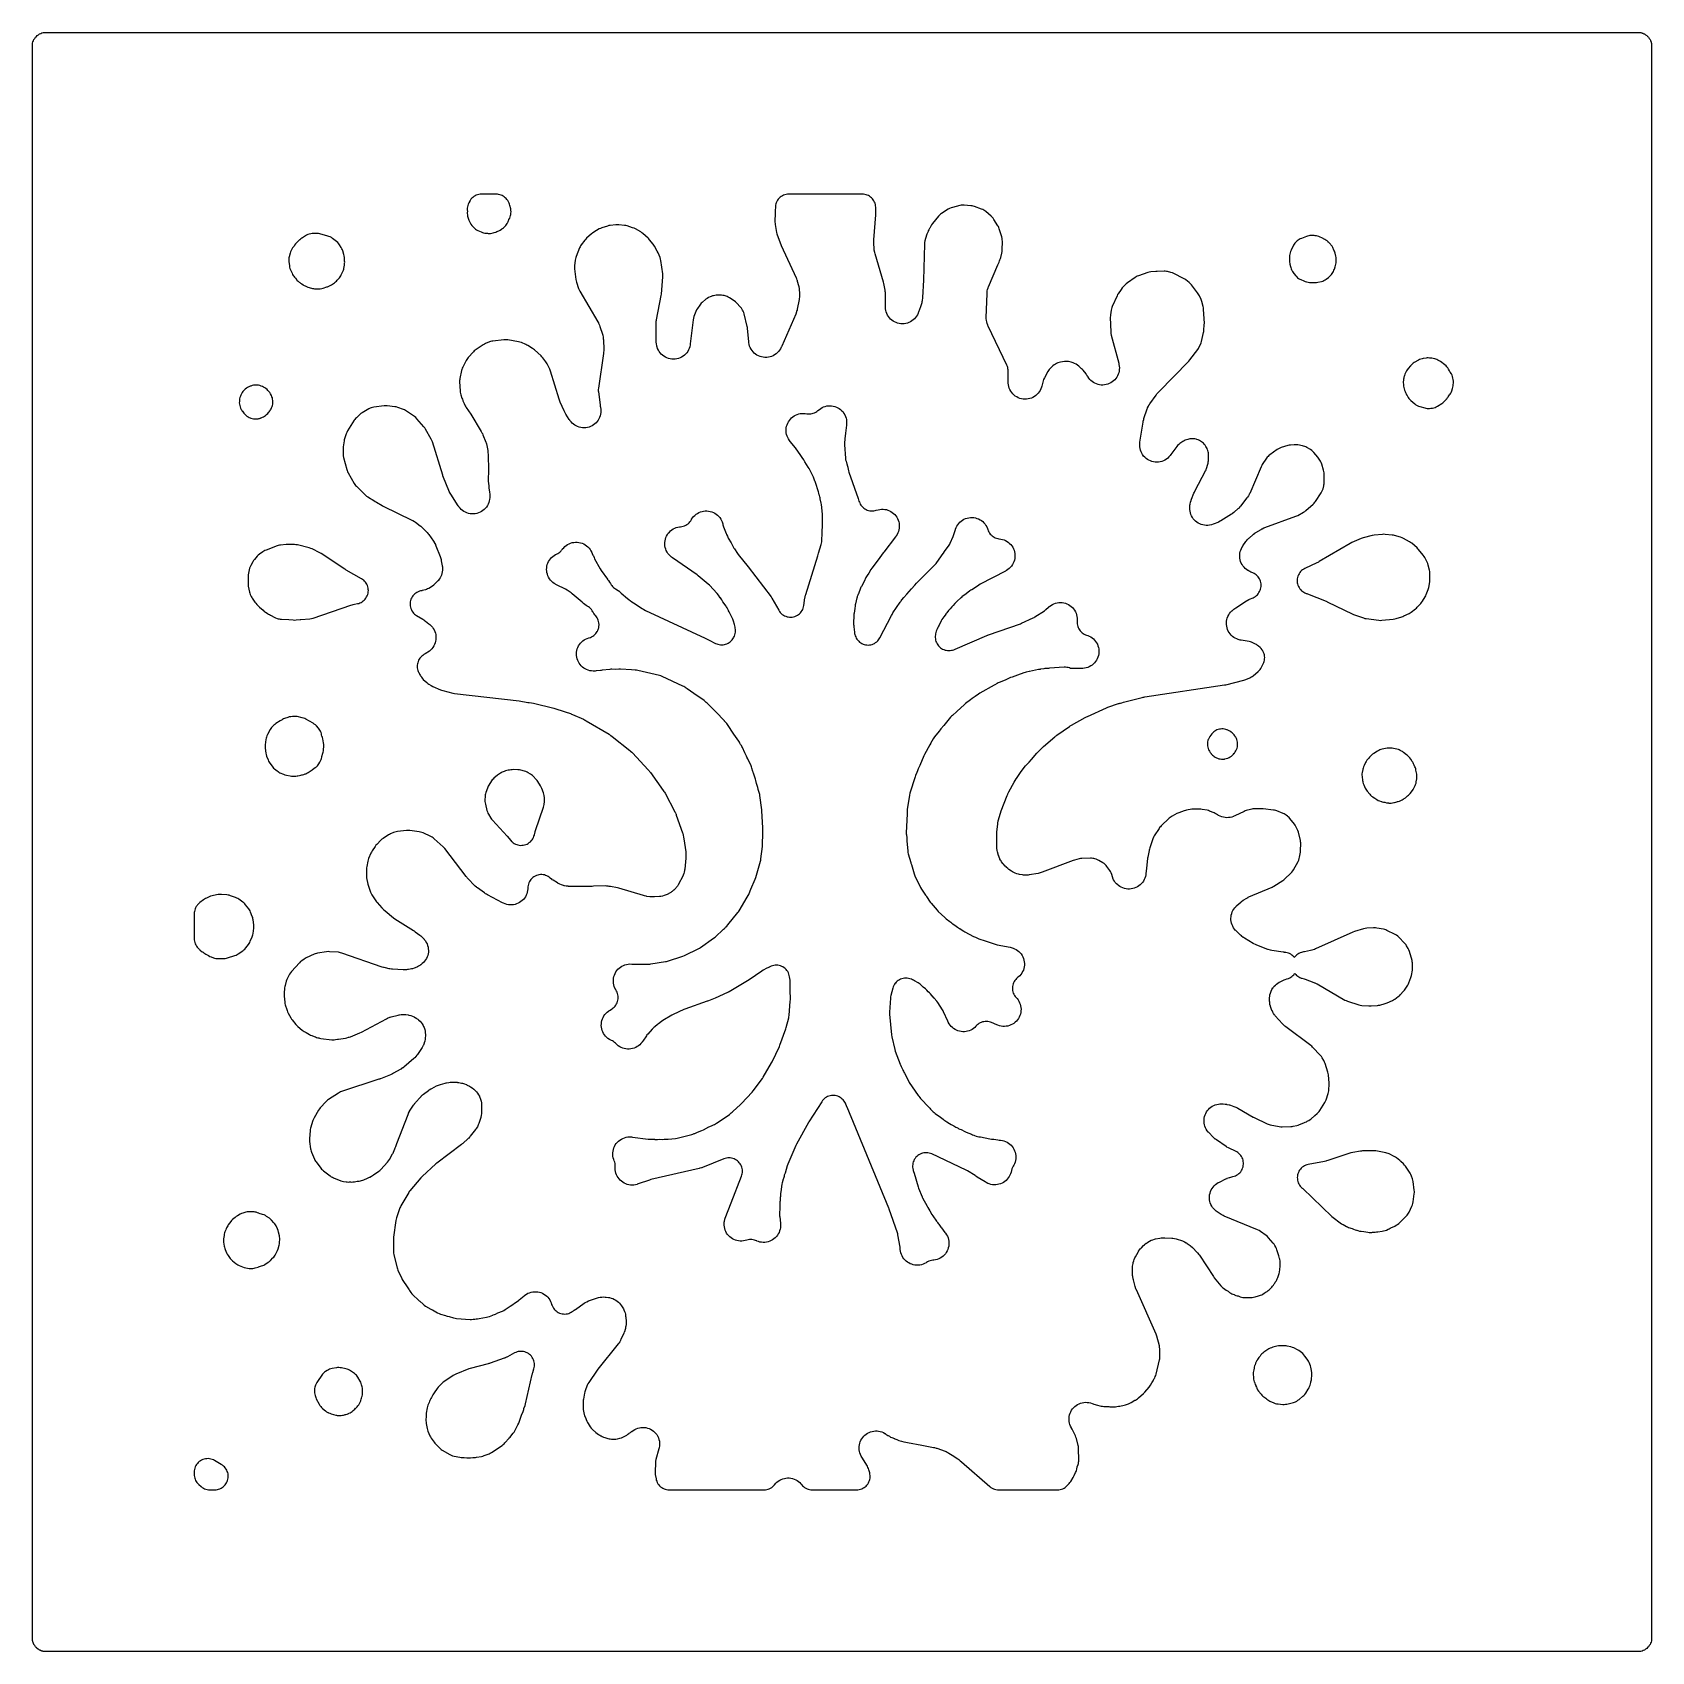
# Model space of a CAD drawing. Header units: millimetres. Extents: x 0 to 300, y 0 to 300.
import ezdxf

# ---------------------------------------------------------------- set-up
doc = ezdxf.new("R2010")
doc.units = ezdxf.units.MM
doc.layers.add('CUT', color=7, linetype='CONTINUOUS')

msp = doc.modelspace()

# ---------------------------------------------------------------- linework, layer by layer
at = {"layer": 'CUT'}
for points in [[(298.7267, 299.8981), (298.8277, 299.8503), (298.9428, 299.7813), (299.0378, 299.7243), (299.1466, 299.6436), (299.2345, 299.5783), (299.336, 299.4863), (299.416, 299.4138), (299.5093, 299.3109), (299.5805, 299.2322), (299.6647, 299.1186), (299.7264, 299.0354), (299.8008, 298.9112), (299.8523, 298.8253), (299.9151, 298.6924), (299.9163, 298.6899), (299.957, 298.6038), (299.9871, 298.5196), (299.9889, 298.5146), (299.9891, 298.5141), (300.0101, 298.4555), (300.0395, 298.3732), (300.0585, 298.2972), (300.0602, 298.2906), (300.0604, 298.2898), (300.0812, 298.2067), (300.099, 298.1356), (300.129, 297.9335), (300.135, 297.8932), (300.15, 297.5872), (300.15, 297.0119), (300.15, 2.4114), (300.1369, 2.1453), (300.135, 2.1054), (300.135, 2.1053), (300.099, 1.8629), (300.0395, 1.6252), (299.9569, 1.3944), (299.8521, 1.1729), (299.7262, 0.9627), (299.5802, 0.7659), (299.4156, 0.5844), (299.2341, 0.4198), (299.0373, 0.2738), (298.8271, 0.1479), (298.6056, 0.0431), (298.3748, -0.0395), (298.1371, -0.099), (297.8947, -0.135), (297.5886, -0.15), (297.0775, -0.15), (3, -0.15), (2.4114, -0.15), (2.2197, -0.1406), (2.1053, -0.135), (1.9757, -0.1157), (1.8629, -0.099), (1.8116, -0.0862), (1.8032, -0.0841), (1.7889, -0.0805), (1.7352, -0.067), (1.6252, -0.0395), (1.5241, -0.0033), (1.5123, 0.0009), (1.5061, 0.0031), (1.5006, 0.0051), (1.3944, 0.0431), (1.3265, 0.0752), (1.2828, 0.0959), (1.2757, 0.0992), (1.274, 0.1), (1.1729, 0.1479), (1.1319, 0.1724), (1.1234, 0.1776), (1.0928, 0.1959), (1.0578, 0.2169), (0.9627, 0.2738), (0.8821, 0.3336), (0.8821, 0.3337), (0.8811, 0.3344), (0.854, 0.3545), (0.7659, 0.4198), (0.7205, 0.461), (0.7179, 0.4634), (0.6943, 0.4847), (0.6645, 0.5118), (0.5844, 0.5844), (0.5323, 0.6418), (0.5165, 0.6593), (0.5038, 0.6732), (0.4911, 0.6873), (0.4198, 0.7659), (0.3356, 0.8795), (0.2738, 0.9627), (0.1994, 1.087), (0.1479, 1.1729), (0.1411, 1.1873), (0.1324, 1.2057), (0.1176, 1.2368), (0.0838, 1.3083), (0.0431, 1.3944), (-0.01, 1.5428), (-0.0395, 1.6252), (-0.0812, 1.7916), (-0.099, 1.8629), (-0.129, 2.065), (-0.135, 2.1053), (-0.15, 2.4114), (-0.15, 297.5872), (-0.135, 297.8933), (-0.099, 298.1357), (-0.0395, 298.3734), (0.0431, 298.6041), (0.1479, 298.8256), (0.2738, 299.0358), (0.4198, 299.2326), (0.5844, 299.4142), (0.7659, 299.5787), (0.9627, 299.7247), (1.1729, 299.8507), (1.3944, 299.9554), (1.6252, 300.038), (1.8629, 300.0975), (2.1053, 300.1335), (2.1994, 300.1381), (2.4114, 300.1485), (297.5886, 300.1485), (297.7814, 300.1391), (297.8958, 300.1333), (297.9051, 300.132), (297.9194, 300.1298), (297.9503, 300.1252), (298.0254, 300.1141), (298.1381, 300.0973), (298.2658, 300.0653), (298.3757, 300.0377), (298.4011, 300.0286), (298.4049, 300.0272), (298.448, 300.0118), (298.5003, 299.9931), (298.6063, 299.9551)], [(70.9292, 117.3959), (70.9568, 117.3774), (71.1088, 117.2705), (71.31, 117.1213), (71.4575, 117.0062), (71.4833, 116.985), (71.7378, 116.7537), (71.9477, 116.5207), (72.1334, 116.2678), (72.3084, 115.9718), (72.3239, 115.9422), (72.4068, 115.7745), (72.4079, 115.772), (72.4824, 115.6001), (72.4949, 115.5691), (72.6078, 115.2439), (72.6806, 114.9384), (72.7226, 114.6272), (72.7344, 114.2832), (72.7339, 114.2497), (72.7263, 114.0626), (72.6993, 113.6518), (72.6819, 113.4612), (72.6779, 113.4273), (72.6192, 113.0805), (72.5255, 112.7415), (72.5147, 112.7091), (72.4497, 112.5291), (72.4389, 112.5013), (72.356, 112.3054), (72.3402, 112.2709), (72.1419, 111.8949), (72.1224, 111.8624), (72.0075, 111.6834), (71.2686, 110.6006), (71.1732, 110.4671), (71.1556, 110.4436), (70.9644, 110.2102), (70.7536, 109.9944), (70.7321, 109.9743), (70.61, 109.8647), (68.7457, 108.2643), (68.5987, 108.1445), (68.572, 108.1237), (68.2609, 107.9071), (68.2322, 107.8892), (68.0688, 107.793), (66.8407, 107.1107), (66.6347, 107.0044), (66.4927, 106.9366), (66.2805, 106.8433), (64.4414, 106.1014), (64.3228, 106.0559), (64.2417, 106.0263), (64.1217, 105.9848), (57.194, 103.722), (56.9903, 103.6454), (56.7939, 103.5515), (56.6065, 103.4408), (54.7784, 102.251), (54.6115, 102.1323), (54.4548, 102.0004), (54.3094, 101.8561), (53.2465, 100.7104), (53.0693, 100.4968), (52.9169, 100.2648), (52.1098, 98.8742), (51.9842, 98.6271), (51.8867, 98.3676), (51.4429, 96.9525), (51.3749, 96.685), (51.3369, 96.4117), (51.2207, 95.0157), (51.2131, 94.7354), (51.237, 94.4559), (51.427, 93.1217), (51.4677, 92.9049), (51.5273, 92.6926), (51.6054, 92.4863), (52.1597, 91.1975), (52.2481, 91.0131), (52.3513, 90.8365), (52.4686, 90.669), (53.3575, 89.5037), (53.4974, 89.3361), (53.6512, 89.1813), (53.818, 89.0406), (55.0838, 88.064), (55.2803, 87.9269), (55.489, 87.8092), (55.708, 87.712), (57.0609, 87.188), (57.3062, 87.1073), (57.5585, 87.0523), (58.0294, 86.9749), (58.239, 86.9495), (58.45, 86.9419), (58.6609, 86.9521), (58.7678, 86.9618), (58.8252, 86.9538), (59.0496, 86.9428), (59.2741, 86.952), (59.5949, 86.9796), (59.8571, 87.0163), (60.114, 87.0805), (60.1302, 87.0855), (60.2117, 87.0929), (60.4481, 87.1257), (60.6802, 87.181), (61.3462, 87.3736), (61.5531, 87.4434), (61.7531, 87.5309), (62.1093, 87.7057), (62.1251, 87.7115), (62.3542, 87.8223), (62.4168, 87.8566), (62.7622, 88.0261), (62.9474, 88.1269), (63.1234, 88.2429), (64.0751, 88.9295), (64.2727, 89.0878), (64.4532, 89.2653), (65.7228, 90.6466), (65.8986, 90.8607), (66.0497, 91.0929), (66.6551, 92.1464), (66.7439, 92.3156), (66.8195, 92.4912), (67.0537, 93.0975), (67.146, 93.2944), (67.2432, 93.5329), (67.4416, 94.1021), (69.5211, 99.4864), (69.5965, 99.6675), (69.6109, 99.6995), (69.7898, 100.049), (69.8074, 100.0794), (69.9104, 100.2466), (70.5306, 101.1973), (70.6123, 101.3173), (70.6273, 101.3385), (70.8041, 101.5685), (70.8208, 101.5885), (70.9157, 101.6982), (71.8097, 102.6915), (71.9307, 102.8197), (71.9528, 102.8421), (72.2121, 103.0806), (72.2362, 103.1009), (72.374, 103.2108), (73.2925, 103.909), (73.4276, 104.007), (73.4522, 104.024), (73.7348, 104.2015), (73.7607, 104.2163), (73.9077, 104.2954), (74.804, 104.7528), (74.9718, 104.8333), (75.0021, 104.8469), (75.3487, 104.9823), (75.3802, 104.9929), (75.5581, 105.0476), (76.3848, 105.2793), (76.5989, 105.3326), (76.6373, 105.3409), (77.073, 105.4093), (77.1121, 105.4131), (77.3322, 105.4279), (78.0413, 105.4548), (78.2426, 105.457), (78.2786, 105.4565), (78.6801, 105.4285), (78.7157, 105.4241), (78.9148, 105.394), (79.4258, 105.3026), (79.6124, 105.2644), (79.6455, 105.2567), (79.982, 105.1605), (80.3071, 105.0306), (80.338, 105.0164), (80.5089, 104.9325), (80.9322, 104.7113), (81.1009, 104.6175), (81.1305, 104.6), (81.4263, 104.4042), (81.7004, 104.1792), (81.7259, 104.1559), (81.8651, 104.0223), (82.0587, 103.8268), (82.1867, 103.6908), (82.209, 103.666), (82.425, 103.3992), (82.5969, 103.1374), (82.7558, 102.8332), (82.7698, 102.8029), (82.8437, 102.6313), (82.903, 102.4835), (82.9678, 102.3098), (82.9786, 102.2785), (83.0737, 101.9513), (83.1306, 101.6456), (83.1596, 101.3061), (83.1607, 101.273), (83.1628, 101.0876), (83.1461, 99.8845), (83.1383, 99.6894), (83.136, 99.6546), (83.0938, 99.2983), (83.0148, 98.9483), (83.0053, 98.9147), (82.9476, 98.7282), (82.6224, 97.7673), (82.5497, 97.5706), (82.5357, 97.5359), (82.3722, 97.1869), (82.1707, 96.8584), (82.1494, 96.8277), (82.0252, 96.6587), (81.0571, 95.4164), (80.9539, 95.2897), (80.9349, 95.2674), (80.7123, 95.0281), (80.6915, 95.0076), (80.5725, 94.8954), (79.798, 94.1961), (79.6723, 94.0875), (79.5852, 94.0156), (79.4547, 93.9127), (74.842, 90.4367), (74.6679, 90.2926), (72.1278, 87.9908), (71.8837, 87.736), (69.878, 85.3222), (69.7548, 85.161), (69.645, 84.9904), (68.2118, 82.5497), (68.1044, 82.3458), (68.0162, 82.1328), (67.3623, 80.3219), (67.2862, 80.0706), (67.2369, 79.8127), (66.8158, 76.7431), (66.7969, 76.5496), (66.793, 76.3553), (66.8424, 73.7754), (66.8648, 73.4866), (66.9204, 73.2022), (67.4768, 71.0328), (67.5419, 70.8192), (67.6257, 70.6123), (68.3422, 69.0491), (68.4315, 68.8729), (68.5345, 68.7043), (69.338, 67.4986), (69.5752, 67.1171), (69.7121, 66.9191), (69.7699, 66.8505), (70.0524, 66.4266), (70.2326, 66.1884), (70.4399, 65.9734), (71.3791, 65.1091), (71.4066, 65.0796), (71.5937, 64.8982), (71.6925, 64.8208), (72.3043, 64.2577), (72.5291, 64.0738), (72.7738, 63.9171), (73.7579, 63.3649), (73.8995, 63.276), (74.0313, 63.2115), (75.0085, 62.6631), (75.2672, 62.537), (75.5387, 62.4414), (76.4358, 62.1825), (76.5811, 62.1272), (76.769, 62.0721), (77.1457, 61.9776), (77.978, 61.7374), (78.2301, 61.6785), (78.487, 61.6461), (81.0221, 61.4587), (81.3082, 61.454), (81.5931, 61.482), (81.7985, 61.5142), (81.931, 61.5143), (82.1667, 61.5368), (82.3993, 61.5815), (82.7116, 61.6571), (84.0643, 61.8689), (84.3396, 61.9281), (84.6066, 62.0178), (85.2259, 62.2657), (85.2807, 62.279), (85.5259, 62.3518), (85.7625, 62.4493), (86.1874, 62.6505), (87.044, 62.9933), (87.3047, 63.1156), (87.5497, 63.267), (88.4729, 63.9139), (88.7784, 64.1041), (89.0424, 64.2932), (89.2083, 64.4292), (89.9888, 64.9761), (90.1481, 65.0976), (91.0318, 65.8289), (91.177, 65.9432), (91.2035, 65.963), (91.4853, 66.1528), (91.7581, 66.2998), (92.0442, 66.4193), (92.3406, 66.51), (92.6445, 66.5711), (92.9529, 66.6019), (93.2628, 66.6023), (93.5713, 66.5721), (93.8754, 66.5117), (94.172, 66.4217), (94.4583, 66.3029), (94.7315, 66.1565), (94.9889, 65.9839), (95.2282, 65.7869), (95.4468, 65.5672), (95.6428, 65.327), (95.8142, 65.0688), (95.9593, 64.7949), (96.0768, 64.508), (96.1552, 64.2452), (96.2382, 64.0106), (96.344, 63.7854), (96.4717, 63.5719), (96.6201, 63.3721), (96.7875, 63.188), (96.9724, 63.0215), (97.173, 62.8742), (97.3872, 62.7476), (97.6129, 62.6428), (97.8479, 62.5611), (98.0899, 62.5031), (98.3364, 62.4694), (98.5851, 62.4605), (98.8334, 62.4763), (99.079, 62.5167), (99.3193, 62.5813), (99.5519, 62.6694), (99.7747, 62.7803), (99.9854, 62.9128), (100.1783, 63.048), (100.3362, 63.1439), (100.5285, 63.2876), (100.5744, 63.3255), (102.1955, 64.4613), (102.3467, 64.5619), (102.3742, 64.5792), (102.6648, 64.7434), (102.97, 64.8788), (103.0002, 64.8905), (103.1712, 64.9518), (104.6592, 65.4458), (104.8234, 65.4962), (104.853, 65.5045), (105.1605, 65.5762), (105.4459, 65.6156), (105.7337, 65.6288), (106.0491, 65.6143), (106.0797, 65.6114), (106.2503, 65.5918), (106.6649, 65.5344), (106.839, 65.5061), (106.87, 65.5003), (107.1855, 65.4259), (107.4927, 65.3221), (107.4933, 65.3219), (107.8105, 65.1805), (108.0851, 65.0264), (108.3221, 64.8633), (108.5432, 64.6792), (108.7466, 64.4757), (108.9305, 64.2544), (109.1091, 63.9945), (109.1253, 63.9684), (109.2125, 63.8207), (109.4507, 63.3952), (109.529, 63.2478), (109.5424, 63.2211), (109.668, 62.941), (109.7593, 62.6764), (109.8268, 62.4046), (109.8739, 62.1014), (109.8772, 62.0717), (109.8918, 61.9054), (109.9479, 61.0472), (109.955, 60.8795), (109.9557, 60.8495), (109.9482, 60.5412), (109.9131, 60.2347), (109.9084, 60.205), (109.8782, 60.04), (109.8289, 59.8009), (109.7809, 59.597), (109.7714, 59.5609), (109.6416, 59.1628), (109.6281, 59.1279), (109.5467, 58.9349), (108.9986, 57.7296), (108.9296, 57.5861), (108.9167, 57.5606), (108.7733, 57.3053), (108.6088, 57.0631), (108.5917, 57.0402), (108.494, 56.9144), (104.7053, 52.2453), (104.573, 52.0665), (103.0185, 49.7582), (102.8765, 49.5199), (102.7619, 49.2673), (102.3603, 48.2339), (102.2847, 48.0082), (102.2309, 47.7763), (102.0283, 46.6639), (102.0002, 46.4639), (101.9883, 46.2622), (101.9702, 45.287), (101.9801, 45.0131), (102.02, 44.742), (102.2071, 43.8225), (102.2664, 43.5895), (102.3476, 43.3634), (102.6756, 42.5725), (102.7823, 42.3478), (102.9107, 42.1347), (103.3246, 41.5195), (103.5033, 41.285), (103.7084, 41.0732), (104.35, 40.4844), (104.5874, 40.2918), (104.8466, 40.1297), (105.0688, 40.0089), (105.078, 40.0026), (105.2839, 39.8887), (105.3145, 39.8754), (105.527, 39.7599), (105.7567, 39.6498), (105.9964, 39.5637), (106.5887, 39.3843), (106.8045, 39.3294), (107.0244, 39.2938), (107.2465, 39.278), (107.7549, 39.2644), (108.0611, 39.2751), (108.3637, 39.3231), (108.8018, 39.4204), (109.095, 39.5046), (109.3757, 39.6239), (109.8537, 39.8624), (110.0836, 39.9928), (110.2986, 40.1467), (110.496, 40.3225), (110.5097, 40.336), (110.5382, 40.3509), (110.7709, 40.489), (110.9873, 40.6514), (111.027, 40.6847), (111.2954, 40.8883), (111.5572, 41.0493), (111.8334, 41.184), (112.1215, 41.291), (112.4187, 41.3694), (112.7221, 41.4185), (113.0288, 41.4377), (113.3359, 41.4268), (113.6405, 41.386), (113.9397, 41.3157), (114.2306, 41.2166), (114.5104, 41.0895), (114.7765, 40.9357), (115.0263, 40.7566), (115.2574, 40.5541), (115.4677, 40.3299), (115.655, 40.0863), (115.8081, 39.841), (115.8271, 39.8067), (115.8553, 39.7498), (115.9647, 39.4968), (116.0582, 39.2061), (116.1231, 38.9077), (116.1587, 38.6044), (116.1647, 38.2991), (116.1411, 37.9947), (116.083, 37.665), (116.0758, 37.6333), (116.0312, 37.4567), (115.4787, 35.4734), (115.415, 35.1757), (115.388, 34.8725), (115.3406, 33.1775), (115.3462, 32.9258), (115.3771, 32.676), (115.5099, 31.9184), (115.5652, 31.6752), (115.6444, 31.4387), (115.7468, 31.2112), (115.8713, 30.9952), (116.0168, 30.7925), (116.1817, 30.6054), (116.3645, 30.4357), (116.5632, 30.285), (116.776, 30.1549), (117.0006, 30.0466), (117.235, 29.9612), (117.4767, 29.8996), (117.7233, 29.8624), (117.9724, 29.85), (118.0063, 29.85), (135.1037, 29.85), (135.5308, 29.85), (135.7844, 29.8629), (136.0353, 29.9014), (136.281, 29.9652), (136.519, 30.0536), (136.7468, 30.1657), (136.9621, 30.3002), (137.1626, 30.456), (137.3462, 30.6312), (137.462, 30.7667), (137.4627, 30.7662), (137.722, 31.0706), (137.9443, 31.2849), (138.1866, 31.4763), (138.4465, 31.6431), (138.7215, 31.7836), (139.009, 31.8964), (139.3061, 31.9805), (139.6101, 32.035), (139.9179, 32.0595), (140.2267, 32.0537), (140.5334, 32.0176), (140.835, 31.9516), (141.1288, 31.8563), (141.4118, 31.7327), (141.6812, 31.5819), (141.9347, 31.4054), (142.1695, 31.2049), (142.3836, 30.9824), (142.5258, 30.802), (142.6908, 30.6131), (142.8738, 30.4417), (143.0731, 30.2895), (143.2866, 30.1581), (143.5122, 30.0487), (143.7477, 29.9624), (143.9906, 29.9002), (144.2385, 29.8626), (144.4889, 29.85), (152.7169, 29.85), (152.9572, 29.8616), (153.1953, 29.8962), (153.429, 29.9535), (153.656, 30.0331), (153.8744, 30.1341), (154.082, 30.2556), (154.277, 30.3965), (154.4576, 30.5555), (154.622, 30.7311), (154.7688, 30.9217), (154.8966, 31.1256), (155.0042, 31.3407), (155.0906, 31.5653), (155.155, 31.7971), (155.1969, 32.034), (155.2158, 32.2738), (155.2115, 32.5143), (155.1842, 32.7534), (155.134, 32.9887), (154.979, 33.5751), (154.9074, 33.8018), (154.8147, 34.0206), (154.7015, 34.2296), (153.6747, 35.9285), (153.5849, 36.0855), (153.5695, 36.1139), (153.4258, 36.4135), (153.3216, 36.6982), (153.2454, 36.9917), (153.1977, 37.2911), (153.1791, 37.5937), (153.1897, 37.8967), (153.2294, 38.1972), (153.2979, 38.4926), (153.3945, 38.78), (153.5183, 39.0567), (153.6682, 39.3202), (153.8428, 39.5681), (154.0404, 39.798), (154.2593, 40.0078), (154.4973, 40.1956), (154.7524, 40.3596), (155.022, 40.4982), (155.3037, 40.6103), (155.5949, 40.6947), (155.8929, 40.7506), (156.1949, 40.7776), (156.498, 40.7754), (156.7996, 40.7441), (157.0967, 40.6838), (157.3867, 40.5952), (157.6667, 40.4791), (157.96, 40.3229), (157.9878, 40.3063), (158, 40.2986), (158.123, 40.204), (158.3126, 40.0716), (158.5136, 39.9573), (158.5476, 39.94), (158.7935, 39.7769), (159.0041, 39.6515), (159.2259, 39.5474), (159.7096, 39.3488), (159.7579, 39.3242), (159.9676, 39.2293), (160.1729, 39.1585), (160.5417, 39.007), (160.7788, 38.9232), (161.0232, 38.8637), (161.4429, 38.7837), (161.8371, 38.6676), (162.1218, 38.6015), (164.8152, 38.1406), (166.9941, 37.725), (167.1376, 37.6947), (167.1632, 37.6888), (167.4461, 37.6115), (167.4712, 37.6036), (167.6101, 37.5567), (169.1564, 37.0012), (169.3003, 36.9461), (169.3259, 36.9357), (169.4918, 36.8602), (169.6262, 36.7931), (169.6582, 36.7749), (169.8348, 36.6677), (170.4087, 36.2974), (171.4559, 35.5939), (171.6434, 35.4593), (171.7679, 35.3641), (171.8987, 35.2574), (172.1557, 35.037), (177.4285, 30.4617), (177.6295, 30.3046), (177.8455, 30.1687), (178.0742, 30.0556), (178.3132, 29.9664), (178.56, 29.9019), (178.8122, 29.863), (179.067, 29.85), (179.1275, 29.85), (189.9133, 29.85), (189.9399, 29.85), (190.1981, 29.8634), (190.4536, 29.9034), (190.7036, 29.9695), (190.9454, 30.0611), (191.1765, 30.1773), (191.3943, 30.3166), (191.5966, 30.4777), (191.7811, 30.6589), (192.1296, 31.0383), (192.2797, 31.2179), (192.4123, 31.4108), (192.8575, 32.1279), (192.8662, 32.1439), (192.9463, 32.264), (193.0628, 32.4828), (193.3336, 33.0586), (193.415, 33.2524), (193.4798, 33.4525), (193.5276, 33.6572), (193.6126, 34.1064), (193.7705, 34.5578), (193.833, 34.7649), (193.8773, 34.9766), (193.9032, 35.1914), (193.9104, 35.4076), (193.89, 37.4756), (193.8795, 37.6813), (193.8521, 37.8855), (193.8079, 38.0868), (193.4642, 39.3938), (193.3874, 39.6351), (193.2867, 39.8674), (192.6715, 41.1098), (192.59, 41.2611), (192.5767, 41.2838), (192.534, 41.3586), (192.3815, 41.6598), (192.2699, 41.9469), (192.1869, 42.2436), (192.1333, 42.5469), (192.1096, 42.8541), (192.1161, 43.162), (192.1527, 43.4679), (192.2191, 43.7687), (192.3146, 44.0616), (192.4382, 44.3437), (192.5889, 44.6124), (192.7652, 44.865), (192.9653, 45.0992), (193.1873, 45.3127), (193.4292, 45.5034), (193.6886, 45.6696), (193.963, 45.8096), (194.2498, 45.922), (194.5462, 46.0059), (194.8494, 46.0604), (195.1564, 46.0849), (195.4644, 46.0793), (195.7704, 46.0436), (196.0714, 45.9781), (196.3927, 45.8744), (196.4234, 45.8628), (196.5936, 45.7937), (196.7189, 45.7392), (196.9371, 45.6562), (197.1621, 45.5939), (198.0745, 45.3867), (198.3068, 45.3453), (198.5419, 45.326), (199.5013, 45.2929), (199.655, 45.2698), (199.9555, 45.2431), (200.2571, 45.2529), (200.3659, 45.263), (200.4653, 45.2595), (200.7251, 45.2641), (200.9829, 45.2955), (201.2845, 45.3483), (201.5368, 45.3718), (201.8038, 45.4112), (202.0649, 45.4791), (202.1054, 45.4921), (202.1108, 45.493), (202.3384, 45.5439), (202.5602, 45.6158), (202.7505, 45.6977), (203.1105, 45.8125), (203.3804, 45.9161), (203.6365, 46.0501), (204.3301, 46.4658), (204.4212, 46.5102), (204.6242, 46.621), (204.8161, 46.75), (204.9952, 46.8963), (205.9267, 47.7314), (206.1732, 47.9862), (206.9407, 48.9011), (207.0744, 49.0755), (207.1923, 49.2611), (207.4459, 49.7019), (207.702, 50.0981), (207.8459, 50.3524), (207.9164, 50.5198), (207.9878, 50.6439), (208.0972, 50.857), (208.1856, 51.0795), (208.2524, 51.3095), (208.8816, 53.943), (208.9214, 54.1465), (208.9442, 54.3525), (208.9498, 54.5597), (208.9291, 56.0142), (208.9083, 56.3022), (208.8544, 56.5858), (208.4186, 58.3265), (208.3548, 58.5401), (208.2723, 58.7472), (204.5876, 66.9155), (204.5271, 67.0574), (204.5168, 67.083), (204.4135, 67.3735), (204.4053, 67.3999), (204.3628, 67.5481), (204.0323, 68.7937), (203.9875, 68.9823), (203.9804, 69.0161), (203.9202, 69.3988), (203.9166, 69.4332), (203.9015, 69.6264), (203.857, 70.4723), (203.8518, 70.6695), (203.8518, 70.7047), (203.8726, 71.0984), (203.8763, 71.1334), (203.9022, 71.329), (203.9845, 71.846), (204.0142, 72.0091), (204.0202, 72.0382), (204.0945, 72.3338), (204.1859, 72.5966), (204.3111, 72.8745), (204.3245, 72.901), (204.4025, 73.0473), (204.9005, 73.9342), (204.9867, 74.0799), (205.0027, 74.1056), (205.179, 74.3621), (205.3777, 74.6017), (205.3981, 74.6241), (205.5147, 74.7468), (205.923, 75.1574), (206.0773, 75.304), (206.1056, 75.3293), (206.4379, 75.5951), (206.4688, 75.6171), (206.6458, 75.7354), (206.8812, 75.8833), (207.0319, 75.9732), (207.0592, 75.9886), (207.347, 76.1339), (207.6208, 76.2413), (207.9306, 76.3305), (207.9611, 76.3378), (208.1327, 76.3744), (208.9735, 76.5333), (209.1852, 76.5671), (209.223, 76.572), (209.6504, 76.603), (209.6886, 76.6036), (209.9029, 76.6007), (211.1475, 76.5486), (211.3185, 76.5375), (211.349, 76.5348), (211.6612, 76.4929), (211.9682, 76.4227), (211.9978, 76.4146), (212.1618, 76.365), (212.9388, 76.1109), (213.1315, 76.042), (213.1655, 76.0288), (213.508, 75.8736), (213.8316, 75.6821), (213.8619, 75.6619), (214.0289, 75.5436), (214.5719, 75.1363), (214.6861, 75.0471), (214.7062, 75.0308), (214.9239, 74.8396), (214.9427, 74.8217), (215.0458, 74.7199), (215.7935, 73.953), (215.9152, 73.822), (215.9364, 73.7981), (216.1603, 73.5197), (216.1791, 73.4939), (216.2809, 73.3469), (218.8752, 69.4043), (219.0401, 69.1816), (220.2571, 67.7158), (220.4047, 67.5531), (220.566, 67.404), (220.7398, 67.2697), (221.2456, 66.9129), (221.2457, 66.9128), (221.4718, 66.7406), (221.5893, 66.6706), (221.8901, 66.4584), (222.0843, 66.3345), (222.289, 66.229), (222.5026, 66.1427), (222.7515, 66.0553), (222.7806, 66.0401), (223.0354, 65.9249), (223.3015, 65.8389), (223.459, 65.8069), (223.8437, 65.6718), (224.0999, 65.5969), (224.3627, 65.5498), (224.629, 65.531), (225.7941, 65.511), (226.0691, 65.5214), (226.3413, 65.562), (226.6073, 65.6322), (227.2733, 65.8479), (227.4064, 65.8875), (227.4496, 65.905), (227.6, 65.9537), (227.843, 66.0466), (228.075, 66.1643), (228.2935, 66.3054), (228.6361, 66.5528), (228.8309, 66.6666), (229.0413, 66.8041), (229.2368, 66.9621), (229.4154, 67.1388), (229.4267, 67.1512), (229.5638, 67.2862), (229.6953, 67.4451), (229.8614, 67.6269), (230.0233, 67.8232), (230.1644, 68.035), (230.2683, 68.2097), (230.3652, 68.3396), (230.511, 68.5583), (230.633, 68.7911), (230.7007, 68.9617), (230.713, 68.9851), (230.8114, 69.2347), (231.0642, 69.9924), (231.1302, 70.2278), (231.1386, 70.2754), (231.162, 70.3585), (231.2056, 70.6116), (231.2227, 70.8607), (231.2701, 71.2343), (231.2899, 71.5236), (231.2761, 71.8132), (231.2402, 72.1516), (231.2336, 72.333), (231.1956, 72.5966), (231.1803, 72.6568), (231.1631, 72.7676), (231.1029, 73.0021), (231.0204, 73.2297), (230.9979, 73.2768), (230.6517, 74.3848), (230.5651, 74.6198), (230.4555, 74.845), (230.2683, 75.1848), (230.1307, 75.4065), (229.9708, 75.6126), (229.1141, 76.605), (228.9092, 76.8159), (228.681, 77.0013), (227.593, 77.7834), (227.3488, 77.9384), (227.0883, 78.0641), (220.8788, 80.6294), (220.7024, 80.7077), (220.6712, 80.7225), (220.3316, 80.9057), (220.3021, 80.9236), (220.1398, 81.0281), (219.5899, 81.4025), (219.4385, 81.5112), (219.4119, 81.5313), (219.1492, 81.7513), (218.9307, 81.9748), (218.7355, 82.2188), (218.5654, 82.4811), (218.4222, 82.7589), (218.3073, 83.0496), (218.2218, 83.3502), (218.1666, 83.6579), (218.1422, 83.9695), (218.1489, 84.2819), (218.1865, 84.5922), (218.2548, 84.8972), (218.353, 85.194), (218.4802, 85.4795), (218.6351, 85.751), (218.8161, 86.0057), (219.0216, 86.2413), (219.2495, 86.4552), (219.4974, 86.6455), (219.7886, 86.8261), (219.8177, 86.8422), (219.983, 86.9284), (221.2106, 87.53), (221.4117, 87.6214), (221.448, 87.6366), (221.8646, 87.7829), (221.9024, 87.7938), (222.1165, 87.8483), (222.4978, 87.9336), (222.7376, 87.9999), (222.9695, 88.0897), (223.1914, 88.2021), (223.4011, 88.336), (223.5964, 88.49), (223.7754, 88.6627), (223.9363, 88.8524), (224.0777, 89.0571), (224.1979, 89.2748), (224.296, 89.5034), (224.3708, 89.7406), (224.4217, 89.9841), (224.4482, 90.2314), (224.4499, 90.4801), (224.427, 90.7278), (224.3795, 90.972), (224.308, 91.2102), (224.2132, 91.4402), (224.0959, 91.6596), (223.9575, 91.8662), (223.7992, 92.0581), (223.6227, 92.2333), (223.4296, 92.3901), (223.2218, 92.5269), (223.0015, 92.6424), (221.8134, 93.1919), (221.674, 93.2599), (221.6492, 93.2726), (221.3794, 93.4256), (221.3558, 93.4403), (221.2258, 93.5251), (219.4259, 94.753), (219.265, 94.8691), (219.2368, 94.8906), (218.9345, 95.1476), (218.9088, 95.1719), (218.7682, 95.3121), (218.0688, 96.0475), (217.9492, 96.1793), (217.9284, 96.2034), (217.7261, 96.4612), (217.5629, 96.7153), (217.418, 96.9977), (217.3065, 97.28), (217.2223, 97.5735), (217.1671, 97.8738), (217.1412, 98.1781), (217.145, 98.4835), (217.1783, 98.787), (217.241, 99.0859), (217.3323, 99.3773), (217.4515, 99.6584), (217.5973, 99.9267), (217.7686, 100.1796), (217.9635, 100.4146), (218.1803, 100.6297), (218.4169, 100.8227), (218.6711, 100.9918), (218.9406, 101.1355), (219.2227, 101.2524), (219.5148, 101.3414), (219.8142, 101.4016), (220.0813, 101.4288), (220.1324, 101.4326), (220.4527, 101.434), (220.4852, 101.4325), (220.6669, 101.42), (221.0905, 101.3806), (221.3147, 101.3528), (221.3544, 101.3467), (221.7957, 101.2511), (221.8344, 101.2402), (222.0499, 101.1727), (222.6905, 100.9505), (222.8557, 100.8887), (222.885, 100.877), (223.2058, 100.7307), (223.2339, 100.7163), (223.3888, 100.6319), (226.2575, 98.9815), (226.2893, 98.9635), (226.2951, 98.9603), (226.4316, 98.8898), (228.8316, 97.7422), (229.0242, 97.6598), (229.223, 97.5939), (229.4267, 97.5448), (231.0876, 97.2175), (231.3641, 97.1789), (231.6431, 97.1714), (233.2329, 97.2173), (233.4639, 97.2347), (233.6923, 97.2734), (234.3789, 97.4228), (234.6308, 97.4916), (234.8742, 97.5863), (235.6412, 97.9319), (235.9223, 98.0438), (236.1184, 98.1318), (236.2607, 98.211), (236.3724, 98.2613), (236.591, 98.373), (236.7976, 98.5057), (236.9902, 98.6579), (237.6031, 99.1934), (237.6767, 99.2537), (237.7094, 99.2863), (238.139, 99.6616), (238.3149, 99.8311), (238.4734, 100.017), (238.6131, 100.2175), (239.5264, 101.676), (239.6619, 101.9221), (239.7689, 102.1819), (240.1744, 103.3484), (240.2435, 103.5836), (240.2892, 103.8245), (240.311, 104.0686), (240.3471, 104.963), (240.3392, 105.2863), (240.2019, 106.8229), (240.1643, 107.0857), (240.099, 107.343), (239.61, 108.9148), (239.5047, 109.1935), (239.367, 109.4577), (239.0447, 109.9953), (238.8996, 110.2111), (238.7328, 110.4106), (237.2843, 111.9711), (237.1184, 112.134), (236.9381, 112.2807), (232.3216, 115.6932), (232.1671, 115.8138), (232.1401, 115.836), (231.851, 116.1006), (231.8265, 116.1255), (231.6927, 116.2687), (230.3653, 117.7666), (230.2515, 117.9014), (230.2317, 117.9259), (230.0404, 118.1877), (229.8891, 118.4419), (229.7501, 118.7349), (229.738, 118.764), (229.6738, 118.9284), (229.5403, 119.2954), (229.4753, 119.4907), (229.4647, 119.5258), (229.3752, 119.8933), (229.3265, 120.2683), (229.3238, 120.3049), (229.3142, 120.5105), (229.3068, 120.8903), (229.3072, 121.0536), (229.3079, 121.0828), (229.3282, 121.3823), (229.3707, 121.6543), (229.4512, 121.9732), (229.5739, 122.31), (229.7232, 122.6134), (229.9217, 122.9266), (229.9426, 122.9559), (230.0478, 123.0956), (230.1442, 123.2115), (230.1633, 123.2333), (230.3806, 123.4603), (230.597, 123.6485), (230.8295, 123.8162), (231.1001, 123.976), (231.1271, 123.9903), (231.2799, 124.067), (232.03, 124.4223), (232.178, 124.4886), (232.2047, 124.4998), (232.484, 124.6037), (232.5803, 124.6303), (232.8104, 124.706), (233.0321, 124.8036), (233.2433, 124.9222), (233.442, 125.0608), (233.6264, 125.2179), (233.7948, 125.3921), (233.9454, 125.5817), (233.965, 125.612), (233.9822, 125.5882), (234.1428, 125.4062), (234.3203, 125.2407), (234.513, 125.0931), (234.7191, 124.965), (234.9366, 124.8574), (235.1636, 124.7714), (235.3022, 124.7338), (235.3017, 124.7319), (235.7066, 124.6223), (235.7372, 124.6124), (235.907, 124.553), (237.5029, 123.9516), (237.643, 123.8956), (237.6678, 123.8851), (237.9406, 123.7564), (237.9645, 123.7439), (238.0968, 123.6714), (243.2783, 120.696), (243.511, 120.5781), (243.7547, 120.4851), (245.8374, 119.8122), (246.1195, 119.739), (246.4082, 119.699), (247.732, 119.594), (247.9249, 119.5862), (248.1179, 119.5933), (249.2906, 119.6818), (249.5243, 119.7106), (249.7542, 119.7612), (250.7558, 120.0317), (250.9479, 120.092), (251.1346, 120.1675), (252.0662, 120.5891), (252.2926, 120.7058), (252.5059, 120.8449), (253.1748, 121.3312), (253.3681, 121.4871), (253.545, 121.6613), (254.1633, 122.3339), (254.3148, 122.5152), (254.4485, 122.7101), (254.9169, 123.4669), (255.0366, 123.6835), (255.1342, 123.9109), (255.4842, 124.8517), (255.5502, 125.0551), (255.5984, 125.2634), (255.7826, 126.2471), (255.817, 126.5043), (255.8247, 126.7636), (255.8111, 127.3645), (255.7971, 127.5777), (255.765, 127.7889), (255.715, 127.9966), (255.2312, 129.6855), (255.1302, 129.9713), (254.9953, 130.2428), (254.7142, 130.7319), (254.6044, 130.9059), (254.4807, 131.0704), (254.3438, 131.224), (253.2637, 132.341), (253.0545, 132.534), (252.8247, 132.7019), (252.5774, 132.8427), (251.0675, 133.5916), (250.8588, 133.6835), (250.6425, 133.756), (250.4206, 133.8085), (249.1729, 134.0441), (248.9669, 134.0742), (248.7591, 134.087), (248.5509, 134.0825), (247.3153, 134.0042), (247.0277, 133.9691), (246.7461, 133.901), (245.0193, 133.3758), (244.7225, 133.2646), (237.807, 130.1588), (237.6065, 130.0756), (237.5704, 130.0618), (237.1566, 129.931), (237.1191, 129.9215), (236.9072, 129.8742), (235.7939, 129.6595), (235.6428, 129.6336), (235.5652, 129.6219), (235.5656, 129.6192), (235.4237, 129.5967), (235.1888, 129.5356), (234.961, 129.452), (234.7423, 129.3468), (234.5349, 129.2208), (234.3406, 129.0753), (234.1614, 128.9116), (233.9989, 128.7314), (233.8843, 128.5763), (233.7707, 128.7151), (233.5998, 128.8869), (233.4132, 129.0413), (233.2125, 129.1769), (232.9996, 129.2925), (232.7765, 129.3869), (232.5453, 129.4592), (232.3082, 129.5089), (232.0674, 129.5354), (232.0337, 129.5374), (232.0044, 129.5405), (231.8406, 129.5615), (229.6887, 129.8848), (229.4765, 129.923), (229.4389, 129.9309), (229.0228, 130.0435), (228.9863, 130.0556), (228.7838, 130.1297), (226.8328, 130.9072), (226.6912, 130.967), (226.6661, 130.9782), (226.3908, 131.1151), (226.3666, 131.1283), (226.2334, 131.2051), (224.6355, 132.17), (224.4605, 132.2825), (224.4299, 132.3034), (224.1, 132.5564), (224.0718, 132.5805), (223.9179, 132.7204), (223.1519, 133.4559), (223.024, 133.5849), (223.0017, 133.6085), (222.7844, 133.8619), (222.6095, 134.1112), (222.4595, 134.3763), (222.3358, 134.6546), (222.2397, 134.9436), (222.1719, 135.2406), (222.1332, 135.5427), (222.1239, 135.8471), (222.1441, 136.151), (222.1936, 136.4515), (222.2719, 136.7459), (222.3784, 137.0312), (222.5119, 137.305), (222.6713, 137.5645), (222.8551, 137.8074), (223.0813, 138.0529), (223.1044, 138.0757), (223.2368, 138.2), (223.9722, 138.8572), (224.0979, 138.9647), (224.1208, 138.9834), (224.3858, 139.1812), (224.4103, 139.1978), (224.549, 139.2878), (224.9317, 139.5239), (225.0525, 139.5954), (225.0744, 139.6078), (225.3236, 139.737), (225.3464, 139.7477), (225.4744, 139.8052), (229.7533, 141.6304), (229.9342, 141.7164), (230.1077, 141.8165), (231.7435, 142.8501), (231.9514, 142.9968), (232.1434, 143.1639), (233.2697, 144.25), (233.439, 144.4302), (233.5897, 144.6263), (233.7202, 144.8363), (234.5919, 146.4065), (234.7145, 146.66), (234.8078, 146.9257), (234.8706, 147.2002), (235.0256, 148.1103), (235.0501, 148.2964), (235.0607, 148.4838), (235.0818, 149.6288), (235.0769, 149.8379), (235.0546, 150.0459), (235.015, 150.2512), (234.6428, 151.8225), (234.5586, 152.1034), (234.4421, 152.3724), (234.1872, 152.8776), (234.0575, 153.1043), (233.9049, 153.3163), (233.0651, 154.3626), (232.9212, 154.5268), (232.7634, 154.6777), (232.5931, 154.8143), (232.3562, 154.988), (232.1814, 155.1051), (231.9975, 155.2071), (231.8056, 155.2932), (230.6539, 155.7531), (230.4501, 155.8244), (230.2409, 155.8779), (230.0278, 155.9132), (228.1249, 156.144), (227.7813, 156.1618), (226.4358, 156.1389), (226.2172, 156.1256), (226.0007, 156.0933), (225.7878, 156.0421), (224.9847, 155.8113), (224.7964, 155.749), (224.6136, 155.6719), (222.8326, 154.8367), (222.6602, 154.761), (222.6288, 154.7482), (222.3008, 154.6329), (221.9925, 154.5585), (221.6783, 154.5155), (221.3614, 154.5043), (221.0449, 154.5251), (220.7322, 154.5777), (220.4263, 154.6616), (220.1305, 154.7758), (219.8204, 154.933), (219.7911, 154.9498), (219.6293, 155.0479), (219.4282, 155.1769), (219.2354, 155.2887), (219.0334, 155.3829), (218.1849, 155.7336), (217.956, 155.8154), (217.7202, 155.8746), (216.8083, 156.0569), (216.5648, 156.0933), (216.3188, 156.1055), (215.3309, 156.1057), (215.1126, 156.0962), (214.896, 156.0677), (213.882, 155.8889), (213.682, 155.8451), (213.4862, 155.7851), (212.4683, 155.4268), (212.2772, 155.3506), (212.0931, 155.259), (211.2065, 154.7712), (211.0271, 154.6624), (210.8575, 154.539), (210.6988, 154.4018), (209.192, 152.9845), (209.0464, 152.8356), (208.9136, 152.6751), (208.7947, 152.5041), (207.9231, 151.132), (207.7774, 150.8689), (207.6643, 150.5901), (207.1565, 149.0837), (207.0881, 148.9066), (207.0175, 148.6969), (206.9658, 148.4818), (206.9551, 148.4267), (206.9463, 148.3936), (206.7096, 147.1935), (206.6767, 146.9774), (206.4706, 145.0634), (206.3644, 144.1459), (206.3386, 143.9629), (206.3332, 143.9301), (206.2609, 143.5972), (206.1652, 143.3015), (206.0408, 143.0166), (205.889, 142.7455), (205.711, 142.4906), (205.5088, 142.2546), (205.2843, 142.0396), (205.0397, 141.8479), (204.7773, 141.6813), (204.4998, 141.5414), (204.2098, 141.4295), (203.9102, 141.3469), (203.6039, 141.2942), (203.2938, 141.272), (202.9831, 141.2805), (202.6748, 141.3197), (202.3718, 141.3891), (202.0772, 141.488), (201.7938, 141.6156), (201.5243, 141.7705), (201.2715, 141.9513), (201.1252, 142.0795), (200.9372, 142.2289), (200.8257, 142.3012), (200.687, 142.4723), (200.5172, 142.7295), (200.3734, 143.002), (200.2458, 143.3148), (200.2349, 143.3458), (200.1782, 143.5206), (200.0395, 143.9867), (199.9436, 144.2526), (199.8184, 144.506), (199.6654, 144.7436), (199.1346, 145.4736), (198.9747, 145.6715), (198.7954, 145.8522), (198.5988, 146.0137), (198.3867, 146.1544), (197.6359, 146.5991), (197.4033, 146.7208), (197.1593, 146.8175), (196.9064, 146.888), (196.7184, 146.93), (196.5101, 146.9673), (196.2994, 146.9868), (196.0878, 146.9885), (194.5031, 146.9339), (194.245, 146.9116), (193.9906, 146.8627), (193.1376, 146.6524), (192.848, 146.562), (187.118, 144.3843), (186.9473, 144.3241), (186.9165, 144.3141), (186.5674, 144.2188), (186.5358, 144.2118), (186.3582, 144.1768), (184.7198, 143.8955), (184.5118, 143.8658), (184.4746, 143.8615), (184.0893, 143.8391), (183.7039, 143.86), (183.6666, 143.8641), (183.4586, 143.893), (182.8932, 143.9878), (182.7295, 144.019), (182.7004, 144.0253), (182.404, 144.1025), (182.141, 144.1967), (181.8873, 144.3139), (181.6218, 144.4665), (181.5966, 144.4824), (181.458, 144.5749), (180.9622, 144.9217), (180.7959, 145.045), (180.7669, 145.0678), (180.456, 145.3409), (180.4297, 145.3668), (180.286, 145.5159), (179.9548, 145.879), (179.8391, 146.012), (179.8189, 146.0362), (179.6069, 146.3178), (179.5891, 146.3439), (179.4933, 146.4918), (179.3928, 146.6552), (179.2932, 146.8272), (179.2762, 146.8584), (179.1189, 147.188), (178.9973, 147.5324), (178.9873, 147.5665), (178.9362, 147.7586), (178.834, 148.1886), (178.7913, 148.3937), (178.7847, 148.4305), (178.7339, 148.8461), (178.7315, 148.8834), (178.7236, 149.0927), (178.7016, 151.3359), (178.7054, 151.5454), (178.7119, 151.6875), (178.7274, 151.8965), (178.8725, 153.3144), (178.8958, 153.497), (178.9007, 153.5296), (178.9739, 153.8903), (178.982, 153.9222), (179.0318, 154.0995), (179.5496, 155.7826), (180.6512, 158.6538), (180.7516, 158.891), (180.7661, 158.9221), (180.8425, 159.0833), (180.9418, 159.2792), (181.9333, 161.0779), (182.3248, 161.7043), (182.3301, 161.7122), (182.3712, 161.7734), (182.4941, 161.9563), (183.2556, 163.0894), (184.045, 164.0943), (184.696, 164.824), (185.1299, 165.3104), (186.1604, 166.4656), (186.5197, 166.8683), (186.9982, 167.3652), (187.1264, 167.492), (187.2155, 167.576), (187.3496, 167.6965), (189.4604, 169.5035), (189.607, 169.6227), (189.7085, 169.7011), (189.8609, 169.8128), (192.1749, 171.4205), (192.3263, 171.5204), (192.4308, 171.5857), (192.5868, 171.6781), (195.1037, 173.0875), (195.2513, 173.1659), (195.3528, 173.217), (195.5037, 173.2887), (199.0553, 174.8804), (199.2049, 174.9436), (199.3074, 174.9843), (199.4596, 175.041), (201.1184, 175.618), (201.2705, 175.6672), (201.3745, 175.6985), (201.5285, 175.7413), (201.6429, 175.7704), (201.6468, 175.7709), (201.8809, 175.824), (202.1851, 175.9086), (205.6846, 176.8001), (205.8668, 176.8417), (205.9911, 176.8669), (206.1751, 176.8994), (220.9367, 179.1273), (221.173, 179.1747), (224.5155, 180.0148), (224.7079, 180.0715), (224.8951, 180.1433), (225.6274, 180.4588), (225.8418, 180.5635), (226.0452, 180.6882), (226.2357, 180.8317), (227.1737, 181.6107), (227.3647, 181.7869), (227.5363, 181.9819), (227.6868, 182.1937), (227.8145, 182.4199), (228.13, 183.0537), (228.2266, 183.2739), (228.3017, 183.5025), (228.3545, 183.7371), (228.3845, 183.9758), (228.3914, 184.2162), (228.3752, 184.4562), (228.3359, 184.6935), (228.2741, 184.9259), (228.1902, 185.1513), (228.0851, 185.3676), (228.0557, 185.4213), (227.907, 185.6601), (227.7323, 185.8808), (227.534, 186.0804), (227.2579, 186.3286), (227.0828, 186.4723), (226.8954, 186.5994), (226.6974, 186.7092), (226.2039, 186.9539), (225.973, 187.0543), (225.733, 187.131), (225.4866, 187.1831), (224.0394, 187.4139), (223.8566, 187.4477), (223.8241, 187.4546), (223.4937, 187.5415), (223.2015, 187.6503), (222.9216, 187.7875), (222.6566, 187.9517), (222.4092, 188.1413), (222.1818, 188.3545), (221.9766, 188.5892), (221.7956, 188.8431), (221.6407, 189.1136), (221.5133, 189.3981), (221.4147, 189.6939), (221.3459, 189.9979), (221.3075, 190.3073), (221.3, 190.6189), (221.3233, 190.9298), (221.3773, 191.2368), (221.4615, 191.537), (221.5749, 191.8274), (221.7165, 192.1051), (221.885, 192.3674), (222.0785, 192.6117), (222.3162, 192.8573), (222.3405, 192.8799), (222.4794, 193.0035), (222.5184, 193.0366), (222.6989, 193.1801), (222.8244, 193.2737), (223.0133, 193.4058), (224.9958, 194.7032), (225.1283, 194.786), (225.1523, 194.8003), (225.427, 194.949), (225.4521, 194.9613), (225.5939, 195.0269), (226.2389, 195.3094), (226.4566, 195.4177), (226.6628, 195.5466), (226.8555, 195.695), (227.0329, 195.8613), (227.1933, 196.0442), (227.3351, 196.2417), (227.4571, 196.4521), (227.5581, 196.6733), (227.6371, 196.9033), (227.6933, 197.1399), (227.7264, 197.3809), (227.7358, 197.6239), (227.7216, 197.8667), (227.6839, 198.1069), (227.623, 198.3424), (227.5395, 198.5708), (227.4342, 198.79), (227.3081, 198.998), (227.1624, 199.1927), (226.9985, 199.3723), (226.8179, 199.5352), (226.6223, 199.6797), (226.4136, 199.8046), (226.1938, 199.9086), (225.8393, 200.0556), (225.8081, 200.0705), (225.6356, 200.1583), (225.484, 200.2404), (225.3236, 200.3325), (225.2954, 200.3496), (225.0138, 200.5402), (224.7754, 200.7385), (224.5577, 200.9593), (224.3627, 201.2005), (224.1925, 201.4597), (224.0486, 201.7345), (223.9325, 202.022), (223.8453, 202.3197), (223.7878, 202.6244), (223.7606, 202.9333), (223.764, 203.2435), (223.7979, 203.5517), (223.862, 203.8552), (223.9557, 204.1508), (224.078, 204.4358), (224.2422, 204.7334), (224.2596, 204.7615), (224.3607, 204.9164), (224.9223, 205.7323), (225.0135, 205.8592), (225.0304, 205.8815), (225.2124, 206.1039), (225.4124, 206.3102), (225.4327, 206.3295), (225.5483, 206.4348), (226.1747, 206.9818), (226.3014, 207.0876), (226.3245, 207.1061), (226.5914, 207.3005), (226.616, 207.3169), (226.7556, 207.4051), (227.7085, 207.9785), (227.8654, 208.0678), (227.8939, 208.0831), (228.2197, 208.2386), (228.2495, 208.2511), (228.4176, 208.3169), (234.183, 210.4149), (234.365, 210.4894), (234.5406, 210.5779), (235.5949, 211.1626), (235.8268, 211.3083), (236.0413, 211.4785), (237.3989, 212.6827), (237.5533, 212.832), (237.6944, 212.9939), (237.821, 213.1675), (238.8716, 214.7454), (239.0138, 214.9873), (239.128, 215.2437), (239.2127, 215.5113), (239.3437, 216.0234), (239.3869, 216.2272), (239.413, 216.4339), (239.4218, 216.642), (239.4225, 218.2372), (239.4098, 218.4897), (239.3717, 218.7395), (239.3086, 218.9843), (238.9597, 220.1004), (238.8613, 220.3627), (238.7341, 220.6123), (238.4999, 221.0147), (238.3761, 221.2065), (238.2354, 221.3863), (237.4886, 222.2553), (237.3076, 222.4448), (237.1078, 222.6143), (236.8913, 222.762), (236.2359, 223.1605), (236.0348, 223.2705), (235.8245, 223.3616), (235.6067, 223.433), (235.3833, 223.4842), (234.5305, 223.6389), (234.3115, 223.6687), (234.0907, 223.679), (233.8699, 223.6698), (233.1824, 223.6106), (232.9274, 223.5753), (232.6773, 223.514), (231.4565, 223.1471), (231.1958, 223.0527), (230.9472, 222.93), (230.7136, 222.7805), (229.348, 221.7956), (229.174, 221.6579), (229.0129, 221.5054), (228.8659, 221.3392), (228.7343, 221.1606), (227.954, 219.9973), (227.8346, 219.8002), (227.7338, 219.5929), (225.6064, 214.6493), (225.5394, 214.5023), (225.5269, 214.4763), (225.3865, 214.2146), (225.2241, 213.9661), (225.2072, 213.9426), (225.1103, 213.8133), (223.9142, 212.2874), (223.8106, 212.161), (223.7916, 212.1388), (223.5684, 211.9002), (223.5475, 211.8797), (223.4283, 211.7679), (222.8162, 211.2183), (222.6903, 211.1102), (222.6673, 211.0913), (222.4017, 210.8923), (222.3771, 210.8755), (222.238, 210.785), (220.2792, 209.5719), (220.1443, 209.4922), (220.1199, 209.4784), (219.8408, 209.3363), (219.8153, 209.3246), (219.6715, 209.2624), (219.0138, 208.9941), (218.8539, 208.933), (218.8251, 208.9228), (218.5034, 208.8246), (218.1652, 208.7549), (217.8338, 208.7192), (217.527, 208.7163), (217.2213, 208.7432), (216.9197, 208.7999), (216.625, 208.8856), (216.3401, 208.9997), (216.0677, 209.141), (215.8103, 209.3082), (215.5705, 209.4996), (215.3505, 209.7135), (215.1523, 209.9479), (214.978, 210.2004), (214.8291, 210.4688), (214.7071, 210.7504), (214.6131, 211.0425), (214.548, 211.3424), (214.5124, 211.6472), (214.5062, 211.9835), (214.5072, 212.0162), (214.5172, 212.1989), (214.5362, 212.4382), (214.5566, 212.6317), (214.5611, 212.6662), (214.6262, 213.0178), (214.7273, 213.3608), (214.7389, 213.3936), (214.8083, 213.5754), (215.2792, 214.7192), (215.3538, 214.8884), (215.4073, 215.0021), (215.4902, 215.1675), (217.4267, 218.8049), (217.5329, 219.0307), (217.6159, 219.2661), (217.8517, 220.0574), (217.9051, 220.2708), (217.9396, 220.4879), (217.9549, 220.7073), (217.9807, 221.7167), (217.9767, 221.9356), (217.9536, 222.1532), (217.9115, 222.3681), (217.8508, 222.5784), (217.7988, 222.7328), (217.7111, 222.9569), (217.6023, 223.1715), (217.4733, 223.3747), (217.3335, 223.5732), (217.1855, 223.7631), (217.0199, 223.938), (216.8383, 224.096), (216.6861, 224.2162), (216.4882, 224.3573), (216.2776, 224.4785), (216.0561, 224.5787), (215.826, 224.6569), (215.6841, 224.6976), (215.4524, 224.7522), (215.2166, 224.7845), (214.9789, 224.7943), (214.7412, 224.7814), (214.5059, 224.7459), (214.1549, 224.6758), (213.9061, 224.6127), (213.665, 224.5244), (213.4343, 224.4118), (213.2163, 224.2761), (212.66, 223.8889), (212.4441, 223.7204), (212.248, 223.5292), (212.0739, 223.3178), (210.9905, 221.8441), (210.8854, 221.7038), (210.8609, 221.6725), (210.637, 221.414), (210.4105, 221.1997), (210.1638, 221.0088), (209.8994, 220.8433), (209.6199, 220.7049), (209.3281, 220.5948), (209.0268, 220.5141), (208.719, 220.4637), (208.4078, 220.444), (208.0961, 220.4552), (207.787, 220.4973), (207.4837, 220.5698), (207.189, 220.672), (206.9059, 220.8028), (206.6371, 220.9611), (206.3853, 221.1452), (206.1531, 221.3534), (205.9425, 221.5835), (205.7558, 221.8334), (205.5948, 222.1005), (205.4611, 222.3822), (205.3559, 222.6759), (205.2803, 222.9785), (205.235, 223.2871), (205.2206, 223.5986), (205.2387, 223.94), (205.2421, 223.9731), (205.2657, 224.1576), (205.8332, 227.8598), (205.8621, 228.0241), (205.8679, 228.0534), (205.9476, 228.3772), (205.956, 228.4059), (206.0065, 228.5649), (206.604, 230.3086), (206.6677, 230.4807), (206.6798, 230.5112), (206.8198, 230.818), (206.989, 231.1097), (207.0069, 231.1372), (207.1104, 231.2887), (208.2499, 232.8725), (208.419, 233.0901), (208.539, 233.2334), (208.7235, 233.438), (214.3021, 239.1828), (214.4989, 239.4116), (215.9617, 241.3362), (216.0921, 241.5253), (216.2047, 241.7256), (216.4809, 242.2747), (216.5974, 242.5448), (216.6813, 242.8267), (217.071, 244.4863), (217.11, 244.6897), (217.132, 244.8957), (217.1976, 245.9067), (217.199, 246.2086), (217.055, 248.778), (217.026, 249.0428), (216.9689, 249.303), (216.7079, 250.2492), (216.5905, 250.5814), (216.2746, 251.3078), (216.1835, 251.4956), (216.077, 251.675), (215.9559, 251.845), (214.8136, 253.3147), (214.6804, 253.4722), (214.5347, 253.6182), (214.3775, 253.7516), (213.7521, 254.2395), (213.5625, 254.3737), (213.3613, 254.4898), (211.5376, 255.4314), (211.2634, 255.5528), (210.9767, 255.6404), (210.3665, 255.7875), (210.1582, 255.8285), (209.9471, 255.8516), (209.7348, 255.8568), (208.4474, 255.8333), (208.2189, 255.8186), (207.2593, 255.7128), (206.9898, 255.668), (206.7267, 255.5941), (204.9796, 254.9984), (204.7661, 254.9145), (204.5611, 254.8113), (204.3665, 254.6898), (202.9391, 253.7048), (202.7171, 253.5324), (202.5159, 253.3362), (201.9812, 252.7528), (201.7621, 252.4769), (201.223, 251.6902), (201.109, 251.5073), (201.0111, 251.3153), (200.1087, 249.3386), (200.0197, 249.1161), (199.9525, 248.886), (199.9076, 248.6506), (199.7866, 247.7953), (199.7654, 247.578), (199.7634, 247.3597), (199.8586, 244.5677), (199.8837, 244.2898), (199.9396, 244.0164), (201.3187, 238.779), (201.3608, 238.6018), (201.3675, 238.5699), (201.421, 238.2394), (201.4402, 237.9346), (201.4298, 237.6293), (201.3899, 237.3265), (201.3208, 237.029), (201.2231, 236.7396), (201.0978, 236.4611), (200.9461, 236.196), (200.7694, 235.9468), (200.5693, 235.716), (200.3478, 235.5057), (200.107, 235.3179), (199.849, 235.1543), (199.5764, 235.0165), (199.2917, 234.9058), (198.9977, 234.8233), (198.697, 234.7696), (198.3925, 234.7454), (198.0871, 234.7509), (197.7837, 234.7859), (197.4851, 234.8502), (197.1942, 234.9432), (196.9136, 235.0639), (196.6461, 235.2113), (196.3941, 235.384), (196.1601, 235.5802), (195.9462, 235.7983), (195.7545, 236.0361), (195.5707, 236.3159), (195.5541, 236.3439), (195.4937, 236.4524), (195.4717, 236.491), (195.47, 236.4938), (195.3684, 236.6544), (195.2548, 236.8069), (194.71, 237.4828), (194.5826, 237.6288), (194.4444, 237.7645), (193.9258, 238.2356), (193.6867, 238.4274), (193.426, 238.5884), (193.0883, 238.7694), (192.9009, 238.8601), (192.7066, 238.9348), (192.5068, 238.9931), (192.2558, 239.0551), (192.0103, 239.1028), (191.7612, 239.1258), (191.511, 239.1238), (191.2624, 239.0968), (190.5051, 238.976), (190.2669, 238.926), (190.0347, 238.8531), (189.8106, 238.7579), (189.5969, 238.6414), (189.3789, 238.5083), (189.1291, 238.3343), (188.9024, 238.1311), (188.5832, 237.8079), (188.4266, 237.6339), (188.2871, 237.446), (188.1657, 237.2458), (187.5253, 236.0688), (187.3979, 235.7969), (187.3041, 235.5118), (187.0486, 234.5437), (186.9966, 234.3649), (186.9866, 234.3332), (186.8668, 234.0125), (186.7292, 233.7323), (186.5644, 233.4671), (186.3741, 233.2196), (186.1602, 232.9921), (185.9248, 232.787), (185.6703, 232.6062), (185.399, 232.4516), (185.1138, 232.3246), (184.8174, 232.2265), (184.5127, 232.1583), (184.2027, 232.1207), (183.8906, 232.114), (183.5793, 232.1382), (183.2719, 232.1933), (182.9716, 232.2785), (182.6811, 232.3931), (182.4035, 232.5359), (182.1414, 232.7056), (181.8974, 232.9004), (181.6739, 233.1185), (181.4732, 233.3576), (181.2971, 233.6155), (181.1475, 233.8895), (181.0258, 234.1771), (180.9333, 234.4752), (180.8707, 234.7811), (180.8358, 235.1216), (180.834, 235.1548), (180.8288, 235.341), (180.8228, 237.3304), (180.8123, 237.5518), (180.7822, 237.7715), (180.7328, 237.9875), (180.6645, 238.1984), (180.5777, 238.4024), (177.1064, 245.6535), (177.0331, 245.8165), (177.0207, 245.846), (176.9077, 246.1544), (176.8319, 246.4443), (176.784, 246.7401), (176.7626, 247.0679), (176.762, 247.0999), (176.7631, 247.2786), (176.8958, 251.681), (176.9051, 251.8543), (176.9074, 251.8852), (176.9465, 252.2017), (177.0086, 252.486), (177.1052, 252.7899), (177.116, 252.819), (177.1799, 252.9803), (178.8904, 257.0226), (179.1341, 257.5387), (179.2262, 257.7607), (179.2874, 257.9607), (179.3022, 257.9957), (179.3736, 258.1856), (179.4294, 258.3807), (179.6355, 259.2307), (179.6848, 259.4954), (179.7054, 259.7638), (179.7424, 261.4101), (179.7339, 261.68), (179.6963, 261.9474), (179.6301, 262.2092), (179.1545, 263.7372), (179.0849, 263.932), (178.9995, 264.1204), (178.8988, 264.301), (178.1852, 265.4649), (178.034, 265.6843), (177.8604, 265.8863), (177.6662, 266.0688), (176.6446, 266.9308), (176.4722, 267.0639), (176.2888, 267.1815), (176.0958, 267.2827), (175.8948, 267.3667), (174.5699, 267.8537), (174.3469, 267.924), (174.1183, 267.9732), (173.8861, 268.0008), (172.6276, 268.0909), (172.369, 268.096), (172.1114, 268.0744), (171.8573, 268.0263), (170.4881, 267.6928), (170.2193, 267.6111), (169.9613, 267.4997), (169.7175, 267.3601), (168.4695, 266.5491), (168.2707, 266.4056), (168.087, 266.2433), (167.92, 266.0638), (166.7849, 264.7168), (166.6075, 264.4789), (166.4595, 264.2217), (166.2719, 263.8455), (166.2212, 263.773), (166.098, 263.552), (165.9978, 263.3197), (165.9629, 263.2262), (165.8317, 262.9631), (165.7346, 262.7424), (165.6592, 262.5134), (165.3682, 261.461), (165.3054, 261.1648), (165.2788, 260.8632), (165.0954, 254.1688), (164.9538, 250.9713), (164.9533, 250.9625), (164.8567, 250.354), (164.8269, 250.19), (164.8209, 250.1608), (164.7766, 249.9844), (164.7752, 249.9798), (164.5311, 249.2234), (164.2024, 248.2795), (164.1376, 248.1072), (164.1252, 248.0767), (163.9832, 247.7696), (163.8267, 247.5035), (163.6449, 247.2541), (163.4395, 247.0236), (163.2126, 246.8144), (162.9662, 246.6285), (162.7027, 246.4676), (162.4248, 246.3333), (162.135, 246.2269), (161.8362, 246.1494), (161.5312, 246.1016), (161.2231, 246.084), (160.9146, 246.0966), (160.6089, 246.1394), (160.3089, 246.212), (160.0174, 246.3136), (159.7373, 246.4433), (159.4713, 246.5999), (159.2219, 246.7818), (158.9915, 246.9872), (158.7824, 247.2143), (158.5965, 247.4608), (158.4357, 247.7243), (158.3016, 248.0022), (158.1953, 248.2921), (158.1179, 248.5909), (158.0702, 248.8959), (158.0527, 249.2041), (158.0666, 249.5421), (158.0713, 249.5935), (158.0811, 249.6862), (158.0944, 250.0107), (158.0485, 251.9078), (158.0346, 252.1175), (158.0031, 252.3252), (157.7548, 253.6004), (157.6966, 253.837), (156.1252, 259.1059), (156.0706, 259.31), (156.0619, 259.3466), (155.9875, 259.7622), (155.9829, 259.7996), (155.9634, 260.0099), (155.8944, 261.0782), (155.8879, 261.2191), (155.8873, 261.2443), (155.8903, 261.5262), (155.8915, 261.5515), (155.901, 261.6921), (156.2964, 266.2835), (156.3033, 266.6048), (156.2541, 267.7553), (156.2326, 267.993), (156.1884, 268.2276), (156.1221, 268.4568), (156.0343, 268.6787), (155.9256, 268.8913), (155.7972, 269.0925), (155.6502, 269.2805), (155.486, 269.4537), (155.306, 269.6104), (155.1118, 269.7492), (154.9053, 269.8689), (154.6884, 269.9683), (154.4629, 270.0466), (154.231, 270.1031), (153.9948, 270.1371), (153.7564, 270.1485), (140.1392, 270.1485), (139.8901, 270.1361), (139.6436, 270.0989), (139.4019, 270.0374), (139.1677, 269.952), (138.943, 269.8438), (138.7303, 269.7137), (138.5316, 269.5631), (138.3489, 269.3935), (138.184, 269.2065), (138.0385, 269.004), (137.9139, 268.788), (137.8115, 268.5606), (137.7322, 268.3242), (137.6769, 268.0811), (137.646, 267.8337), (137.5815, 266.9653), (137.5792, 266.9302), (137.5788, 266.9236), (137.5743, 266.7755), (137.573, 264.9547), (137.5826, 264.7332), (137.6119, 264.5134), (137.8811, 263.0059), (137.9285, 262.7944), (137.9939, 262.5877), (138.6478, 260.7975), (138.7255, 260.609), (141.4797, 254.6318), (141.5392, 254.4956), (141.5494, 254.471), (141.652, 254.1921), (141.6602, 254.1668), (141.7031, 254.0245), (141.941, 253.1757), (141.9848, 253.0039), (141.9919, 252.973), (142.0548, 252.6243), (142.059, 252.5929), (142.0781, 252.4167), (142.1255, 251.8541), (142.1322, 251.7466), (142.1315, 251.5019), (142.129, 251.4618), (142.108, 251.2372), (142.0277, 250.5872), (141.7017, 248.8031), (141.6561, 248.5889), (141.6468, 248.551), (141.5185, 248.1326), (141.5049, 248.096), (141.4227, 247.8931), (138.8246, 241.9854), (138.8107, 241.9534), (138.7614, 241.8367), (138.7322, 241.7705), (138.581, 241.4681), (138.4134, 241.2025), (138.2208, 240.9554), (138.0044, 240.7288), (137.7666, 240.5248), (137.5097, 240.3454), (137.2362, 240.1926), (136.9489, 240.0677), (136.6505, 239.972), (136.3441, 239.9065), (136.0327, 239.8718), (135.7194, 239.8682), (135.4074, 239.8959), (135.0996, 239.9544), (134.7991, 240.0434), (134.509, 240.1617), (134.2321, 240.3084), (133.9712, 240.4818), (133.7289, 240.6804), (133.5075, 240.9021), (133.3093, 241.1448), (133.1362, 241.4059), (132.9899, 241.683), (132.872, 241.9733), (132.7835, 242.2739), (132.7198, 242.6113), (132.7152, 242.6444), (132.6944, 242.8301), (132.4837, 245.2471), (132.4599, 245.4368), (132.4215, 245.6242), (131.8501, 247.9592), (131.7807, 248.1929), (131.6889, 248.4187), (131.5755, 248.6345), (131.5114, 248.7432), (131.3583, 248.973), (131.1808, 249.1844), (130.4325, 249.9819), (130.2221, 250.1815), (129.9901, 250.3554), (129.1104, 250.9381), (128.9124, 251.0565), (128.7043, 251.1561), (128.488, 251.2362), (128.3603, 251.2768), (128.1296, 251.3383), (127.894, 251.3775), (127.6558, 251.394), (126.9087, 251.4101), (126.6658, 251.4035), (126.4247, 251.3733), (126.1877, 251.3199), (125.9778, 251.2618), (125.759, 251.1902), (125.5476, 251.0987), (125.2612, 250.9588), (125.0068, 250.8155), (124.7709, 250.6436), (124.0822, 250.0773), (123.9065, 249.9183), (123.7466, 249.7433), (123.6041, 249.554), (123.1708, 248.9182), (123.0182, 248.6628), (122.897, 248.391), (122.5388, 247.4391), (122.4497, 247.1505), (122.3961, 246.8532), (121.8682, 242.4049), (121.8415, 242.2197), (121.8359, 242.1868), (121.7616, 241.8511), (121.6636, 241.5531), (121.5364, 241.2664), (121.3813, 240.9938), (121.1998, 240.738), (120.9938, 240.5015), (120.7652, 240.2868), (120.5163, 240.0959), (120.2496, 239.9307), (119.9679, 239.7929), (119.6738, 239.6839), (119.3703, 239.6047), (119.0604, 239.5561), (118.7472, 239.5387), (118.4339, 239.5525), (118.1234, 239.5975), (117.8191, 239.6732), (117.5237, 239.7788), (117.2404, 239.9134), (116.9718, 240.0754), (116.7208, 240.2635), (116.4897, 240.4756), (116.2809, 240.7097), (116.0965, 240.9634), (115.9383, 241.2342), (115.8078, 241.5194), (115.6967, 241.8448), (115.6874, 241.8769), (115.6404, 242.058), (115.6292, 242.1056), (115.5864, 242.3164), (115.5798, 242.3541), (115.5306, 242.7812), (115.5284, 242.8195), (115.5222, 243.0344), (115.5224, 246.0747), (115.5267, 246.2547), (115.5282, 246.2868), (115.5628, 246.6451), (115.5674, 246.6769), (115.5975, 246.8544), (116.469, 251.3347), (116.5058, 251.5974), (116.7827, 254.8113), (116.7908, 255.103), (116.7648, 255.3936), (116.4045, 257.817), (116.3452, 258.1016), (116.2532, 258.3773), (115.8932, 259.2779), (115.7472, 259.5819), (115.2148, 260.5222), (115.1076, 260.6947), (114.9868, 260.8579), (114.3158, 261.6915), (114.1796, 261.847), (114.031, 261.9908), (113.081, 262.8369), (112.8817, 262.9969), (112.6671, 263.1357), (111.6773, 263.7065), (111.4287, 263.8319), (111.1676, 263.9289), (110.1299, 264.2501), (109.8956, 264.3104), (109.6565, 264.3477), (108.596, 264.4611), (108.3323, 264.4753), (108.0685, 264.4615), (107.0045, 264.3495), (106.7437, 264.3081), (106.4887, 264.2393), (105.4555, 263.9012), (105.2096, 263.8061), (104.975, 263.6856), (103.9477, 263.0875), (103.7248, 262.9412), (103.5187, 262.772), (102.6257, 261.9555), (102.462, 261.7912), (102.3142, 261.6125), (101.649, 260.7274), (101.528, 260.5512), (101.4225, 260.3652), (101.3332, 260.1709), (100.6936, 258.6053), (100.6142, 258.3812), (100.5565, 258.1506), (100.521, 257.9155), (100.411, 256.846), (100.3979, 256.58), (100.4132, 256.314), (100.6326, 254.3411), (100.6762, 254.0776), (100.7477, 253.8203), (101.1421, 252.6479), (101.2378, 252.4059), (101.3581, 252.1751), (104.7288, 246.4592), (104.8302, 246.2756), (104.8474, 246.2424), (105.0187, 245.8597), (105.032, 245.8248), (105.1014, 245.6268), (105.5706, 244.1571), (105.6189, 243.9928), (105.6269, 243.9632), (105.6949, 243.6557), (105.7346, 243.3432), (105.737, 243.3127), (105.7469, 243.1416), (105.8099, 241.3342), (105.812, 241.165), (105.8117, 241.1348), (105.793, 240.7971), (105.7899, 240.767), (105.7692, 240.5991), (104.8241, 234.1541), (104.8013, 233.9253), (104.7995, 233.6953), (104.8189, 233.4661), (105.1364, 231.0472), (105.1747, 230.8299), (105.2213, 230.6204), (105.2276, 230.5885), (105.2763, 230.256), (105.291, 229.9497), (105.2758, 229.6434), (105.2308, 229.3401), (105.1565, 229.0426), (105.0536, 228.7538), (104.9231, 228.4763), (104.7661, 228.2129), (104.5843, 227.966), (104.3792, 227.738), (104.153, 227.5311), (103.9076, 227.3471), (103.6455, 227.188), (103.3692, 227.0551), (103.0812, 226.9498), (102.7844, 226.873), (102.4814, 226.8255), (102.1753, 226.8077), (101.8689, 226.8198), (101.5652, 226.8617), (101.2669, 226.9329), (100.9771, 227.0329), (100.6983, 227.1607), (100.4333, 227.3149), (100.1846, 227.4943), (99.9545, 227.697), (99.7453, 227.9212), (99.541, 228.188), (99.5224, 228.2149), (99.4222, 228.3678), (98.8028, 229.3649), (98.6799, 229.5781), (98.6012, 229.7254), (98.4925, 229.9462), (97.7599, 231.5668), (97.6716, 231.7793), (97.6161, 231.9253), (97.541, 232.1428), (95.9332, 237.3071), (95.868, 237.4909), (95.7887, 237.6691), (95.2976, 238.6656), (95.1842, 238.8709), (95.052, 239.0646), (94.4974, 239.801), (94.3491, 239.9799), (94.1848, 240.1443), (92.947, 241.273), (92.7713, 241.4191), (92.583, 241.5485), (91.7466, 242.0687), (91.5741, 242.1667), (91.3944, 242.2508), (90.5418, 242.6089), (90.2821, 242.7015), (90.0139, 242.765), (88.0253, 243.1208), (87.7828, 243.152), (87.5384, 243.1594), (87.2945, 243.1429), (85.2592, 242.9049), (85.0401, 242.8693), (84.825, 242.8145), (84.6157, 242.7408), (83.9117, 242.4573), (83.6913, 242.3558), (83.4818, 242.2334), (82.1441, 241.3626), (81.9626, 241.2326), (81.7934, 241.0869), (81.6379, 240.9267), (80.678, 239.8448), (80.545, 239.6815), (80.4262, 239.5076), (80.3225, 239.3244), (79.6722, 238.0534), (79.5805, 237.8528), (79.5068, 237.6449), (79.4517, 237.4314), (79.1439, 235.9745), (79.1091, 235.7669), (79.0919, 235.5571), (79.0924, 235.3466), (79.1682, 233.6423), (79.1914, 233.3957), (79.239, 233.1526), (79.3104, 232.9154), (79.5221, 232.3202), (79.5253, 232.3082), (79.5887, 232.1038), (79.6694, 231.9055), (79.6706, 231.9029), (79.7046, 231.8073), (79.8018, 231.5726), (79.9224, 231.3489), (79.9299, 231.3366), (80.1266, 230.9067), (80.2184, 230.726), (80.3245, 230.5534), (81.1528, 229.3202), (83.0844, 226.1353), (83.2177, 225.8962), (83.3022, 225.7307), (83.4177, 225.4825), (83.9688, 224.1759), (84.0258, 224.0325), (84.0355, 224.0066), (84.0912, 223.8366), (84.2907, 222.6054), (84.3233, 222.3484), (84.3394, 222.1734), (84.3541, 221.9149), (84.4229, 218.8577), (84.3813, 217.2522), (84.3942, 216.9255), (84.4858, 216.0562), (84.4889, 215.9199), (84.5099, 215.6481), (84.603, 214.9447), (84.6585, 214.4179), (84.6734, 214.233), (84.6752, 214.1999), (84.6772, 213.8589), (84.6484, 213.5491), (84.589, 213.2437), (84.4998, 212.9457), (84.3816, 212.6579), (84.2355, 212.3833), (84.0629, 212.1244), (83.8657, 211.8838), (83.6456, 211.6639), (83.4049, 211.4668), (83.1459, 211.2945), (82.8711, 211.1486), (82.5833, 211.0305), (82.2852, 210.9415), (81.9797, 210.8824), (81.67, 210.8537), (81.3589, 210.8558), (81.0495, 210.8887), (80.7449, 210.9519), (80.448, 211.0449), (80.1618, 211.1668), (79.889, 211.3164), (79.6323, 211.4922), (79.3943, 211.6925), (79.1772, 211.9154), (78.9646, 212.182), (78.9452, 212.2089), (78.8406, 212.3621), (77.4414, 214.5242), (77.3509, 214.6715), (77.3353, 214.6982), (77.175, 215.0045), (77.1619, 215.0325), (77.0925, 215.1909), (76.0989, 217.6092), (76.038, 217.7673), (75.9991, 217.8757), (75.9455, 218.0364), (74.0395, 224.2095), (73.9488, 224.4564), (73.8327, 224.6924), (72.7717, 226.5891), (72.6318, 226.8111), (72.4693, 227.0172), (71.1773, 228.4902), (70.9626, 228.7067), (70.7232, 228.8955), (69.2455, 229.921), (69.0614, 230.0372), (68.8679, 230.137), (68.6664, 230.2196), (67.6276, 230.5933), (67.3377, 230.6782), (67.0396, 230.7275), (65.6703, 230.8697), (65.3868, 230.883), (65.1038, 230.864), (63.1778, 230.6248), (62.9348, 230.5823), (62.6972, 230.5161), (62.4672, 230.4268), (62.2471, 230.3153), (61.0252, 229.6182), (60.7783, 229.4573), (60.552, 229.2685), (59.9401, 228.6934), (59.7914, 228.5413), (59.6562, 228.377), (59.5354, 228.2018), (58.2933, 226.2252), (58.1465, 225.9561), (58.0336, 225.6711), (57.746, 224.7903), (57.6899, 224.5908), (57.6505, 224.3873), (57.4881, 223.3115), (57.4652, 223.0973), (57.4608, 222.8819), (57.4828, 221.908), (57.5065, 221.6167), (57.564, 221.3301), (58.154, 219.0814), (58.2204, 218.8676), (58.3057, 218.6607), (58.4092, 218.4622), (59.5383, 216.5142), (59.6615, 216.3223), (59.8017, 216.1424), (59.9577, 215.9761), (61.6319, 214.3469), (61.8452, 214.1616), (62.078, 214.0016), (62.5696, 213.7031), (62.6418, 213.6409), (62.8394, 213.5016), (63.145, 213.3075), (63.4166, 213.1578), (63.6472, 213.0488), (64.7263, 212.3936), (64.9332, 212.2809), (70.2238, 209.7159), (70.3884, 209.631), (70.4174, 209.6151), (70.733, 209.4215), (70.7603, 209.4029), (70.9106, 209.2946), (71.7411, 208.6646), (71.8498, 208.5789), (71.869, 208.5631), (72.0767, 208.38), (72.0947, 208.3629), (72.1933, 208.2656), (72.9382, 207.5037), (73.0393, 207.3961), (73.057, 207.3765), (73.2461, 207.1499), (73.2622, 207.1289), (73.3499, 207.0102), (74.2239, 205.7771), (74.3479, 205.5906), (74.369, 205.5567), (74.5825, 205.1633), (74.5994, 205.1272), (74.6881, 204.9216), (75.4648, 202.9638), (75.53, 202.7866), (75.5408, 202.7546), (75.6441, 202.3915), (75.6516, 202.3587), (75.6894, 202.1736), (75.8572, 201.2314), (75.8844, 201.0538), (75.8885, 201.022), (75.915, 200.6929), (75.9104, 200.3917), (75.877, 200.0923), (75.815, 199.7975), (75.7252, 199.51), (75.6082, 199.2324), (75.4653, 198.9673), (75.2976, 198.717), (75.0884, 198.4616), (75.0669, 198.4378), (74.9434, 198.3073), (74.3751, 197.735), (74.2366, 197.6025), (74.2113, 197.5795), (73.9388, 197.3562), (73.6708, 197.1789), (73.3587, 197.0156), (73.3276, 197.0013), (73.1514, 196.9257), (72.9309, 196.8377), (72.7662, 196.7763), (72.7365, 196.7661), (72.4265, 196.6749), (72.1094, 196.6131), (72.0493, 196.6043), (72.0496, 196.6027), (71.8519, 196.5684), (71.613, 196.5021), (71.3819, 196.4124), (71.1607, 196.3003), (70.9518, 196.1668), (70.7571, 196.0133), (70.5786, 195.8413), (70.418, 195.6524), (70.2769, 195.4486), (70.1567, 195.2317), (70.0585, 195.0041), (69.9834, 194.7678), (69.932, 194.5253), (69.905, 194.2788), (69.9024, 194.0309), (69.9245, 193.7839), (69.9708, 193.5404), (70.0411, 193.3026), (70.1346, 193.073), (70.2504, 192.8538), (70.3873, 192.6471), (70.544, 192.455), (70.719, 192.2793), (70.9105, 192.1219), (71.1167, 191.9842), (72.2492, 191.3064), (72.4331, 191.1889), (72.5555, 191.1056), (72.7323, 190.9777), (73.4048, 190.4604), (73.5488, 190.3439), (73.574, 190.3224), (73.8221, 190.0892), (74.0263, 189.8552), (74.2064, 189.6022), (74.3607, 189.3326), (74.4877, 189.0491), (74.586, 188.7545), (74.6549, 188.4516), (74.6935, 188.1435), (74.7015, 187.833), (74.6789, 187.5232), (74.6258, 187.2171), (74.5427, 186.9178), (74.4306, 186.6282), (74.2904, 186.351), (74.1236, 186.089), (73.9317, 185.8448), (73.7167, 185.6206), (73.4806, 185.4188), (73.2012, 185.2242), (73.1732, 185.2066), (73.0137, 185.1123), (72.6689, 184.9195), (72.4424, 184.7765), (72.2325, 184.61), (72.064, 184.461), (71.891, 184.2925), (71.7352, 184.1081), (71.5978, 183.9095), (71.4802, 183.6986), (71.3836, 183.4773), (71.3087, 183.2477), (71.2563, 183.012), (71.2269, 182.7723), (71.2208, 182.531), (71.238, 182.2901), (71.2783, 182.052), (71.3415, 181.8189), (71.4268, 181.5931), (71.5335, 181.3764), (71.5479, 181.3504), (71.5512, 181.3424), (71.6504, 181.1268), (71.7696, 180.9216), (71.8402, 180.823), (71.8607, 180.786), (72.0004, 180.5626), (72.1627, 180.3552), (72.346, 180.166), (72.9796, 179.5775), (73.1806, 179.4096), (73.398, 179.2637), (73.8252, 179.0082), (74.096, 178.868), (75.5605, 178.2195), (75.7545, 178.1431), (75.9541, 178.0832), (77.8145, 177.6081), (78.1479, 177.5467), (90.1064, 176.1743), (91.7175, 175.8969), (91.9895, 175.8501), (92.39, 175.7812), (92.7652, 175.7166), (96.5607, 174.8259), (98.6854, 174.1526), (99.6358, 173.8145), (99.7718, 173.7631), (99.8636, 173.7264), (99.9975, 173.6698), (102.0381, 172.7601), (102.2344, 172.6657), (102.3657, 172.5977), (102.5562, 172.492), (106.8014, 169.9729), (107.014, 169.8369), (107.1551, 169.7398), (107.358, 169.5897), (110.6771, 166.959), (110.7856, 166.8697), (110.8047, 166.8533), (111.0112, 166.6628), (111.0291, 166.645), (111.1269, 166.5441), (114.0487, 163.4119), (114.2113, 163.2257), (114.3174, 163.0958), (114.4673, 162.8993), (116.835, 159.5745), (116.9681, 159.3742), (117.0541, 159.2354), (117.1742, 159.027), (119.0194, 155.5717), (119.0847, 155.4437), (119.0959, 155.4205), (119.2114, 155.1575), (119.2209, 155.1335), (119.271, 154.9989), (120.4369, 151.6736), (120.4689, 151.5752), (120.677, 150.5688), (121.0425, 148.1894), (121.0546, 146.9781), (120.8357, 144.9402), (120.8136, 144.7709), (120.8089, 144.7407), (120.7471, 144.4329), (120.6655, 144.1584), (120.5489, 143.867), (120.5363, 143.8392), (120.4623, 143.6853), (119.681, 142.1525), (119.5893, 141.9834), (119.5722, 141.9537), (119.4872, 141.8223), (118.9187, 141.2004), (118.7936, 141.0699), (118.7706, 141.0472), (118.5238, 140.8246), (118.4006, 140.7334), (118.3057, 140.6703), (118.2763, 140.6528), (118.109, 140.5591), (117.5832, 140.2821), (117.4095, 140.1963), (117.3781, 140.1818), (117.0478, 140.0493), (116.7355, 139.9601), (116.385, 139.8981), (116.3506, 139.8939), (116.1578, 139.8751), (115.2381, 139.8092), (115.0412, 139.8003), (115.0061, 139.7996), (114.6124, 139.8128), (114.5773, 139.8158), (114.3815, 139.838), (113.834, 139.9144), (113.6899, 139.9374), (113.6642, 139.942), (113.3793, 140.0047), (113.354, 140.0113), (113.2136, 140.0509), (108.6422, 141.4367), (108.3462, 141.5071), (107.0627, 141.7309), (106.8494, 141.7587), (106.7901, 141.7613), (106.6464, 141.7919), (106.3537, 141.8364), (106.0579, 141.8461), (103.8985, 141.7884), (103.6638, 141.7694), (99.4064, 141.7714), (99.2248, 141.7759), (99.1924, 141.7775), (98.86, 141.81), (98.5324, 141.8744), (98.5009, 141.8822), (98.3256, 141.9302), (98.1595, 141.98), (97.9978, 142.0325), (97.9691, 142.0425), (97.6791, 142.159), (97.4008, 142.3012), (97.3744, 142.3163), (97.2286, 142.4037), (96.4283, 142.9091), (96.2773, 143.0097), (96.2507, 143.0283), (95.9642, 143.2507), (95.9395, 143.2718), (95.8976, 143.3096), (95.7033, 143.4675), (95.4942, 143.6052), (95.2725, 143.7213), (95.0402, 143.8146), (94.7997, 143.8842), (94.5535, 143.9294), (94.304, 143.9498), (94.0537, 143.9451), (93.8051, 143.9155), (93.5608, 143.8611), (93.3231, 143.7825), (93.0945, 143.6806), (92.8772, 143.5563), (92.6734, 143.4109), (92.4852, 143.2458), (92.3144, 143.0628), (92.1628, 142.8636), (92.0319, 142.6502), (91.9229, 142.4248), (91.8371, 142.1896), (91.7752, 141.9471), (91.7379, 141.6995), (91.7255, 141.4495), (91.7256, 141.3191), (91.6957, 141.0127), (91.6359, 140.7106), (91.5469, 140.4158), (91.4295, 140.1312), (91.2848, 139.8594), (91.1142, 139.603), (90.9194, 139.3646), (90.7022, 139.1463), (90.4647, 138.9504), (90.2092, 138.7786), (89.938, 138.6326), (89.6539, 138.5138), (89.3596, 138.4234), (89.0578, 138.3622), (88.7515, 138.3308), (88.4436, 138.3295), (88.137, 138.3584), (87.8348, 138.4171), (87.5397, 138.505), (87.2272, 138.6326), (87.1975, 138.6465), (87.033, 138.7282), (84.2667, 140.1881), (84.0398, 140.3182), (83.8891, 140.4117), (83.6718, 140.5573), (82.398, 141.4765), (82.2643, 141.5776), (82.2408, 141.5962), (81.9877, 141.8158), (81.9659, 141.8364), (81.8469, 141.9545), (80.651, 143.1956), (80.5108, 143.3495), (80.4185, 143.4566), (80.287, 143.618), (76.3157, 148.7796), (76.1728, 148.9492), (76.0154, 149.1055), (74.3715, 150.599), (74.1794, 150.7569), (73.9725, 150.8949), (73.7529, 151.0116), (72.3347, 151.6775), (72.0933, 151.7758), (71.843, 151.8485), (71.5864, 151.8947), (69.8282, 152.1174), (69.5349, 152.1371), (69.2414, 152.1223), (67.5474, 151.9364), (67.304, 151.8975), (67.0657, 151.8348), (66.8347, 151.7489), (66.2703, 151.5069), (66.0763, 151.4136), (65.8909, 151.3039), (64.8874, 150.6501), (64.6775, 150.4972), (64.4845, 150.3234), (63.7254, 149.5645), (63.5597, 149.3816), (63.4129, 149.1832), (62.8494, 148.338), (62.7229, 148.1264), (62.6179, 147.9034), (62.2143, 146.9233), (62.1349, 146.7014), (62.0767, 146.473), (61.8679, 145.4535), (61.8319, 145.2249), (61.8173, 144.9939), (61.7979, 143.8404), (61.8067, 143.5843), (61.8417, 143.3303), (62.0569, 142.2011), (62.1054, 141.9948), (62.1711, 141.7933), (62.5838, 140.69), (62.6905, 140.4453), (62.8228, 140.2134), (63.5418, 139.0956), (63.6688, 138.916), (63.8111, 138.7482), (64.6844, 137.8064), (64.9174, 137.5519), (64.9648, 137.504), (65.0213, 137.4431), (65.2643, 137.2138), (66.8177, 135.9333), (67.0827, 135.7425), (70.5035, 133.6039), (70.6376, 133.516), (70.7273, 133.4544), (70.8575, 133.3609), (71.7143, 132.7173), (71.8408, 132.618), (71.8631, 132.5998), (72.1027, 132.3853), (72.1233, 132.3652), (72.236, 132.2505), (72.3868, 132.0902), (72.5108, 131.9518), (72.5323, 131.9265), (72.7406, 131.6558), (72.9053, 131.3913), (73.043, 131.1117), (73.1523, 130.8199), (73.2322, 130.5188), (73.2819, 130.2111), (73.301, 129.9001), (73.2891, 129.5887), (73.2465, 129.2801), (73.1736, 128.9771), (73.071, 128.6829), (72.9398, 128.4002), (72.7813, 128.132), (72.597, 127.8807), (72.3888, 127.6489), (72.1586, 127.4389), (71.8848, 127.2347), (71.8572, 127.2162), (71.7004, 127.1165), (71.4648, 126.9748), (71.281, 126.8712), (71.2477, 126.8537), (70.8641, 126.6782), (70.8291, 126.6645), (70.6304, 126.5933), (70.3587, 126.5043), (70.2089, 126.4587), (70.1819, 126.4511), (69.9017, 126.3847), (69.617, 126.3419), (69.5891, 126.3389), (69.4331, 126.3253), (69.2028, 126.3102), (68.9735, 126.3021), (68.8177, 126.3014), (68.5882, 126.3074), (66.6234, 126.4189), (66.4804, 126.4298), (66.4549, 126.4322), (66.1709, 126.4702), (66.1456, 126.4746), (66.0048, 126.5018), (65.319, 126.6476), (65.0934, 126.703), (64.9415, 126.7453), (64.7197, 126.8145), (57.2304, 129.4091), (57.0234, 129.4709), (56.8118, 129.5147), (56.5972, 129.54), (54.9717, 129.6607), (54.6744, 129.665), (54.3787, 129.6341), (52.7203, 129.3599), (52.513, 129.3165), (52.31, 129.2557), (52.113, 129.1779), (50.6506, 128.5281), (50.4325, 128.4182), (50.2263, 128.2875), (49.7935, 127.9827), (49.5755, 127.8103), (49.378, 127.6147), (47.889, 125.9667), (47.7078, 125.7412), (47.5539, 125.4963), (47.1495, 124.7615), (47.0204, 124.4893), (46.9249, 124.2036), (46.7058, 123.3866), (46.6594, 123.1786), (46.6309, 122.9674), (46.5352, 121.9245), (46.5248, 121.681), (46.5381, 121.4376), (46.658, 120.2841), (46.6935, 120.0507), (46.7508, 119.8216), (47.0106, 118.959), (47.013, 118.95), (47.0147, 118.9455), (47.072, 118.755), (47.1618, 118.5057), (47.2774, 118.2673), (47.7773, 117.3624), (47.8938, 117.1719), (48.0269, 116.9927), (48.7168, 116.1453), (48.8757, 115.9682), (49.0506, 115.8069), (49.8951, 115.0998), (50.0796, 114.9594), (50.2762, 114.8367), (50.5981, 114.656), (50.5989, 114.6554), (50.6017, 114.6539), (51.2623, 114.2831), (51.4535, 114.1863), (51.6523, 114.1062), (52.1109, 113.944), (52.3309, 113.8429), (52.5542, 113.753), (52.7851, 113.6851), (52.9648, 113.6505), (53.09, 113.6139), (53.3637, 113.566), (55.3551, 113.3305), (55.5981, 113.3137), (55.8416, 113.3207), (56.0833, 113.3513), (56.4099, 113.4089), (56.4438, 113.4098), (56.6459, 113.4315), (57.8928, 113.6168), (58.1888, 113.6793), (58.4751, 113.7771), (58.4937, 113.7848), (58.5829, 113.8051), (58.8188, 113.8844), (60.5916, 114.5799), (60.8653, 114.7069), (65.4933, 117.2032), (65.692, 117.3029), (65.7279, 117.3196), (66.1411, 117.4828), (66.1788, 117.4952), (66.392, 117.5581), (67.6902, 117.9), (67.8725, 117.9432), (67.9053, 117.9501), (68.2454, 118.0041), (68.559, 118.0222), (68.903, 118.0076), (68.9363, 118.0045), (69.1224, 117.9826), (69.5129, 117.9267), (69.6962, 117.8958), (69.7287, 117.8894), (70.0604, 117.8078), (70.3541, 117.7037), (70.636, 117.5711)], [(80.9071, 268.7651), (80.8981, 268.7471), (80.8968, 268.7453), (80.7718, 268.5262), (80.6694, 268.2955), (80.5909, 268.0557), (80.5369, 267.8092), (80.508, 267.5585), (80.5045, 267.3062), (80.5206, 266.8696), (80.5141, 266.7648), (80.5105, 266.5355), (80.5279, 266.307), (80.5661, 266.0809), (80.6249, 265.8593), (80.7988, 265.3075), (80.8961, 265.0495), (81.0212, 264.8037), (81.1726, 264.5732), (81.3484, 264.3608), (81.6871, 263.9948), (81.8561, 263.8288), (82.04, 263.6795), (82.2372, 263.5483), (82.4459, 263.4363), (83.0713, 263.1381), (83.2969, 263.0438), (83.5306, 262.9719), (83.7702, 262.9233), (84.0134, 262.8982), (84.2563, 262.8852), (84.3696, 262.8684), (84.602, 262.8558), (84.8347, 262.8649), (85.0654, 262.8955), (85.2923, 262.9475), (85.516, 263.0099), (85.7951, 263.1058), (85.9987, 263.2038), (86.1437, 263.257), (86.3859, 263.3605), (86.6159, 263.489), (86.831, 263.641), (86.8951, 263.6916), (87.0427, 263.7789), (87.2383, 263.9221), (87.4192, 264.0835), (87.5836, 264.2616), (87.6523, 264.3438), (87.7941, 264.5303), (87.9177, 264.7293), (88.0222, 264.9389), (88.0573, 265.03), (88.0791, 265.0695), (88.1703, 265.2775), (88.1983, 265.3613), (88.239, 265.4299), (88.3668, 265.6748), (88.4668, 265.9324), (88.5377, 266.1994), (88.5721, 266.3652), (88.6124, 266.6306), (88.624, 266.8989), (88.6068, 267.1668), (88.5609, 267.4314), (88.426, 268.0199), (88.3564, 268.2652), (88.2622, 268.5021), (88.1443, 268.7283), (88.0041, 268.9412), (87.8665, 269.1285), (87.7191, 269.3106), (87.5553, 269.4781), (87.3766, 269.6295), (87.1846, 269.7635), (86.9808, 269.879), (86.7671, 269.9749), (86.5453, 270.0503), (86.3175, 270.1047), (86.0856, 270.1375), (85.8516, 270.1485), (85.816, 270.1485), (83.283, 270.1485), (83.2461, 270.1485), (83.2234, 270.1485), (83.1439, 270.1485), (82.8925, 270.1359), (82.6437, 270.098), (82.4, 270.0353), (82.1638, 269.9484), (81.9376, 269.8382), (81.7235, 269.7058), (81.5239, 269.5526), (81.3407, 269.3801), (81.1757, 269.19), (81.0307, 268.9843)], [(48.219, 255.0879), (48.3497, 254.9116), (48.4824, 254.7482), (48.6411, 254.5377), (48.8269, 254.3184), (48.8609, 254.2866), (48.9835, 254.1497), (49.1607, 253.9866), (49.3528, 253.8413), (49.4668, 253.7633), (49.602, 253.6506), (49.814, 253.4921), (50.0415, 253.3568), (50.1572, 253.2961), (50.2781, 253.2213), (50.481, 253.1199), (50.5279, 253.1016), (50.6616, 253.0314), (50.9125, 252.9169), (51.1745, 252.8308), (51.7775, 252.6687), (51.9865, 252.6221), (52.1987, 252.5935), (52.4126, 252.5831), (52.9656, 252.5801), (53.2345, 252.5931), (53.5004, 252.635), (53.7603, 252.7052), (54.4833, 252.943), (54.5047, 252.9512), (54.5948, 252.9776), (54.8484, 253.0671), (55.0908, 253.1832), (55.3194, 253.3248), (55.9029, 253.731), (56.0815, 253.8677), (56.2471, 254.0199), (56.3984, 254.1864), (56.7841, 254.6512), (56.9183, 254.8284), (57.0362, 255.0169), (57.1369, 255.215), (57.3397, 255.6621), (57.4272, 255.8207), (57.5205, 256.0346), (57.5934, 256.2563), (57.6283, 256.382), (57.6906, 256.6717), (57.7182, 256.9667), (57.7228, 257.1051), (57.7272, 257.1287), (57.7561, 257.3323), (57.7683, 257.5376), (57.7635, 257.7431), (57.7419, 258.0781), (57.7418, 258.0827), (57.7413, 258.0861), (57.7202, 258.4133), (57.6852, 258.6988), (57.6177, 258.9783), (57.4236, 259.618), (57.3484, 259.8307), (57.2543, 260.0357), (57.1422, 260.2314), (56.8334, 260.7181), (56.6666, 260.9505), (56.4743, 261.1623), (56.2592, 261.3507), (55.4988, 261.9432), (55.2952, 262.0862), (55.0785, 262.2082), (54.8507, 262.308), (54.6141, 262.3848), (53.1638, 262.7765), (52.9043, 262.8321), (52.6404, 262.8597), (52.375, 262.8593), (51.7265, 262.8238), (51.4607, 262.7949), (51.1995, 262.7378), (50.9459, 262.6531), (50.7028, 262.5418), (50.4729, 262.4052), (49.9158, 262.0324), (49.8496, 261.9987), (49.663, 261.882), (49.4874, 261.7493), (49.426, 261.6938), (49.3676, 261.6503), (49.1818, 261.4804), (49.0357, 261.3168), (48.8542, 261.1376), (48.6594, 260.9215), (48.4911, 260.6842), (48.3805, 260.5073), (48.121, 260.1856), (47.9609, 259.9632), (47.8261, 259.7247), (47.7182, 259.4729), (47.6385, 259.2107), (47.4768, 258.5506), (47.4341, 258.336), (47.4103, 258.1184), (47.4057, 257.8996), (47.4201, 257.6813), (47.5086, 256.8802), (47.55, 256.6264), (47.6172, 256.3783), (47.7095, 256.1383), (48.0062, 255.4714), (48.1042, 255.2749)], [(233.391, 256.1024), (233.4281, 256.0393), (233.4322, 256.0281), (233.5388, 255.8097), (233.666, 255.6027), (233.8127, 255.409), (234.1752, 254.9759), (234.3309, 254.8064), (234.5015, 254.652), (234.6856, 254.5139), (234.8816, 254.3933), (235.0878, 254.2912), (235.6403, 254.0488), (235.8901, 253.9548), (236.1484, 253.8879), (236.1582, 253.8865), (236.2016, 253.8722), (236.446, 253.8181), (236.6947, 253.7886), (237.2948, 253.748), (237.5302, 253.7431), (237.5898, 253.7475), (237.7115, 253.7429), (237.9851, 253.7625), (238.2549, 253.812), (238.9064, 253.9688), (239.148, 254.0401), (239.3813, 254.1353), (239.6038, 254.2535), (239.8133, 254.3935), (240.1975, 254.6793), (240.4019, 254.849), (240.5871, 255.0394), (240.7512, 255.2483), (241.0144, 255.6232), (241.1381, 255.8178), (241.2433, 256.0229), (241.3292, 256.2368), (241.484, 256.6809), (241.5536, 256.9172), (241.5995, 257.1592), (241.6214, 257.4045), (241.6446, 257.9863), (241.6438, 258.2054), (241.6237, 258.4235), (241.5846, 258.639), (241.4575, 259.1994), (241.4029, 259.4008), (241.3316, 259.597), (241.2443, 259.7865), (241.0014, 260.2604), (240.8801, 260.4711), (240.7389, 260.6691), (240.6848, 260.7312), (240.581, 260.8732), (240.4278, 261.0464), (240.2593, 261.2048), (240.1847, 261.2629), (240.158, 261.2907), (239.965, 261.4714), (239.754, 261.6306), (239.5274, 261.7667), (238.9701, 262.0625), (238.7024, 262.1849), (238.4222, 262.2751), (237.9839, 262.3881), (237.774, 262.4327), (237.5609, 262.4591), (237.3464, 262.4672), (237.0172, 262.4654), (236.7942, 262.4542), (236.573, 262.4232), (236.3555, 262.3725), (236.1434, 262.3027), (235.1937, 261.9422), (234.9807, 261.8497), (234.7771, 261.738), (234.5848, 261.6078), (234.4054, 261.4603), (234.3114, 261.3755), (234.1511, 261.2169), (234.0056, 261.0446), (233.8763, 260.8598), (233.7641, 260.6641), (233.2894, 259.7418), (233.1826, 259.5048), (233.101, 259.2581), (233.0455, 259.0042), (233.0166, 258.746), (232.9715, 257.9877), (232.9685, 257.7582), (232.9864, 257.5294), (233.0253, 257.3033), (233.0848, 257.0816), (233.107, 257.0116), (233.1167, 256.942), (233.1562, 256.7272), (233.2143, 256.5166), (233.2906, 256.312), (233.3844, 256.1147)], [(254.1809, 234.2972), (254.2359, 234.0329), (254.3192, 233.7762), (254.4296, 233.5299), (254.5136, 233.3665), (254.5237, 233.3417), (254.6131, 233.1448), (254.7193, 232.9564), (254.7415, 232.9239), (254.8757, 232.6632), (254.9991, 232.45), (255.1428, 232.2501), (255.3055, 232.0652), (255.4856, 231.8973), (256.2393, 231.2609), (256.4458, 231.1041), (256.6675, 230.9695), (256.9019, 230.8586), (257.1466, 230.7726), (258.0779, 230.4986), (258.2949, 230.4452), (258.5159, 230.4114), (258.7389, 230.3974), (258.9623, 230.4034), (259.1843, 230.4293), (259.5134, 230.4828), (259.7494, 230.5329), (259.9794, 230.6055), (260.2014, 230.7), (260.4133, 230.8154), (261.2228, 231.3086), (261.4069, 231.4323), (261.5793, 231.5718), (261.7386, 231.726), (261.8576, 231.8636), (261.9274, 231.9271), (262.0872, 232.1031), (262.1389, 232.1722), (262.1702, 232.2087), (262.2256, 232.2882), (262.2295, 232.2935), (262.2384, 232.3067), (262.3156, 232.4175), (262.3422, 232.4602), (262.4068, 232.5557), (262.6836, 232.906), (262.8101, 233.0812), (262.9211, 233.2668), (263.0156, 233.4612), (263.0929, 233.6631), (263.2486, 234.1287), (263.3111, 234.3484), (263.3533, 234.5729), (263.3748, 234.8003), (263.393, 235.1764), (263.3896, 235.4764), (263.3502, 235.7738), (263.2996, 236.0349), (263.2331, 236.2993), (263.1383, 236.555), (263.0162, 236.7987), (262.8127, 237.1549), (262.7483, 237.2809), (262.6704, 237.4041), (262.4962, 237.709), (262.3587, 237.9236), (262.2001, 238.123), (262.022, 238.3053), (261.8262, 238.4685), (260.9835, 239.1011), (260.7648, 239.2479), (260.5318, 239.3709), (260.2872, 239.4687), (259.922, 239.5929), (259.6533, 239.6678), (259.3779, 239.7123), (258.9377, 239.7584), (258.7327, 239.7714), (258.5272, 239.7675), (258.3228, 239.7468), (257.8086, 239.6732), (257.5731, 239.6278), (257.3431, 239.5602), (257.1206, 239.4707), (256.9076, 239.3604), (256.1111, 238.8979), (255.925, 238.7785), (255.7501, 238.6431), (255.5879, 238.4929), (255.4396, 238.3288), (255.0162, 237.8167), (254.8756, 237.6294), (254.8361, 237.565), (254.8326, 237.5605), (254.7063, 237.3664), (254.5985, 237.1614), (254.4061, 236.7502), (254.3171, 236.5343), (254.2486, 236.311), (254.2208, 236.1767), (254.1826, 236.0407), (254.1413, 235.818), (254.1204, 235.5926), (254.1203, 235.5534), (254.1018, 235.3877), (254.0975, 235.1571), (254.1144, 234.9271), (254.1529, 234.6065), (254.1547, 234.5658)], [(38.7972, 229.8877), (38.9287, 229.6938), (39.0777, 229.5131), (39.243, 229.3471), (39.4592, 229.1495), (39.6428, 228.9971), (39.8399, 228.863), (40.049, 228.7482), (40.2681, 228.6539), (40.3739, 228.6142), (40.6157, 228.5373), (40.8641, 228.4853), (41.1165, 228.4587), (41.3702, 228.4578), (41.4056, 228.4595), (41.4117, 228.4595), (41.6412, 228.4808), (41.6586, 228.4841), (41.6692, 228.4851), (41.7248, 228.4965), (41.8678, 228.5232), (41.8976, 228.5317), (41.9201, 228.5363), (41.9829, 228.556), (42.0896, 228.5863), (42.131, 228.6024), (42.1644, 228.6128), (42.2221, 228.6376), (42.3046, 228.6695), (42.5028, 228.757), (42.5521, 228.7819), (42.7124, 228.8566), (42.9193, 228.9784), (43.1136, 229.1195), (43.2934, 229.2786), (43.4876, 229.4677), (43.6375, 229.6271), (43.7728, 229.799), (43.8927, 229.9821), (43.8997, 229.9939), (43.9224, 230.0374), (43.9961, 230.1451), (44.1062, 230.3425), (44.1949, 230.5198), (44.2903, 230.7354), (44.365, 230.959), (44.4183, 231.1886), (44.4497, 231.4223), (44.4589, 231.6578), (44.446, 231.8932), (44.4109, 232.1263), (44.354, 232.3551), (44.2758, 232.5775), (44.177, 232.7916), (44.0071, 233.1184), (43.8702, 233.3502), (43.7091, 233.5661), (43.5257, 233.7633), (43.3656, 233.9179), (43.1703, 234.0879), (42.9585, 234.2367), (42.7325, 234.3628), (42.5315, 234.4617), (42.2886, 234.5657), (42.036, 234.6434), (41.7766, 234.694), (41.6824, 234.7073), (41.4549, 234.7288), (41.2265, 234.7294), (40.9989, 234.7092), (40.8759, 234.6926), (40.6118, 234.6423), (40.3546, 234.5639), (40.3533, 234.5634), (40.2695, 234.5399), (40.0213, 234.4407), (40.0159, 234.4382), (39.7741, 234.3098), (39.5479, 234.1557), (39.3398, 233.9777), (39.092, 233.7411), (38.9089, 233.5465), (38.7476, 233.3335), (38.61, 233.1046), (38.4976, 232.8622), (38.429, 232.6909), (38.3441, 232.4413), (38.2859, 232.1843), (38.2551, 231.9225), (38.2541, 231.8416), (38.2356, 231.693), (38.2302, 231.4371), (38.2509, 231.1821), (38.2976, 230.9305), (38.3697, 230.685), (38.4666, 230.4481), (38.5872, 230.2224), (38.679, 230.0698), (38.7797, 229.9196)], [(96.8894, 203.2881), (97.0708, 203.3707), (97.2929, 203.4855), (97.5024, 203.6219), (97.6973, 203.7785), (97.8755, 203.9538), (97.9116, 203.9972), (98.0097, 204.1052), (98.15, 204.2921), (98.1819, 204.339), (98.3835, 204.5821), (98.6056, 204.8014), (98.8484, 204.9976), (99.1094, 205.1688), (99.386, 205.3133), (99.6757, 205.4296), (99.9754, 205.5166), (100.2823, 205.5735), (100.5933, 205.5997), (100.9054, 205.595), (101.2155, 205.5593), (101.5205, 205.493), (101.8175, 205.3969), (102.1034, 205.2717), (102.3756, 205.1189), (102.6312, 204.9398), (102.8678, 204.7363), (103.0831, 204.5103), (103.2749, 204.2641), (103.4414, 204), (103.5943, 203.694), (103.6076, 203.6635), (103.6782, 203.4912), (103.6847, 203.4742), (103.8136, 203.1904), (103.8925, 203.0421), (104.0106, 202.7515), (104.12, 202.5178), (105.1192, 200.6416), (105.3128, 200.3342), (106.4791, 198.7505), (106.53, 198.6838), (106.5373, 198.6746), (106.5635, 198.6419), (106.5669, 198.6379), (106.5768, 198.6242), (106.6681, 198.5106), (106.6882, 198.4843), (106.8814, 198.2039), (107.0419, 197.913), (107.1596, 197.7207), (107.2942, 197.5398), (107.4445, 197.3717), (107.6093, 197.2179), (107.7874, 197.0796), (107.9772, 196.9578), (108.3054, 196.7676), (108.5706, 196.5769), (108.5998, 196.5493), (109.0527, 196.1625), (110.189, 195.1628), (110.467, 194.9509), (110.4861, 194.9383), (110.5438, 194.889), (110.6961, 194.7688), (110.8572, 194.6609), (111.3304, 194.3697), (112.9134, 193.3301), (113.0423, 193.2578), (113.2593, 193.1152), (113.5758, 192.9385), (124.6242, 187.7851), (125.5875, 187.3312), (126.3138, 186.9466), (126.5634, 186.8315), (126.7656, 186.7515), (126.9938, 186.6736), (127.2285, 186.6181), (127.4674, 186.5854), (127.7084, 186.576), (127.9491, 186.5898), (128.1874, 186.6267), (128.4211, 186.6864), (128.6479, 186.7683), (128.8657, 186.8718), (129.0726, 186.9957), (129.2665, 187.1389), (129.4458, 187.3002), (129.6087, 187.4781), (129.7537, 187.6707), (129.8794, 187.8765), (129.923, 187.9661), (129.9282, 187.9744), (130.0397, 188.1963), (130.1287, 188.4282), (130.1941, 188.6677), (130.2355, 188.9126), (130.2524, 189.1604), (130.2447, 189.4086), (130.2123, 189.6548), (130.165, 189.8566), (130.1373, 190.0635), (130.0694, 190.3344), (129.8752, 190.9599), (129.8093, 191.1458), (129.7289, 191.3259), (129.0483, 192.703), (128.9807, 192.8532), (128.9252, 192.9523), (128.6878, 193.4326), (128.5977, 193.5988), (128.4953, 193.7577), (127.9292, 194.5671), (127.7211, 194.9026), (127.5908, 195.0926), (127.4435, 195.2699), (127.4188, 195.297), (127.0788, 195.7831), (126.8549, 196.0592), (125.4115, 197.6005), (125.2026, 197.7993), (123.3392, 199.3777), (123.1464, 199.5256), (118.5645, 202.6979), (118.4158, 202.8064), (118.3898, 202.8264), (118.1319, 203.0452), (117.9174, 203.2669), (117.7256, 203.5086), (117.5585, 203.7679), (117.4175, 204.0423), (117.3041, 204.3292), (117.2194, 204.6259), (117.1641, 204.9294), (117.1389, 205.2369), (117.1439, 205.5454), (117.1791, 205.8519), (117.2442, 206.1535), (117.3385, 206.4472), (117.4611, 206.7303), (117.6109, 207), (117.7864, 207.2537), (117.986, 207.4891), (118.2076, 207.7037), (118.4491, 207.8956), (118.7084, 208.0629), (118.9827, 208.204), (119.2696, 208.3175), (119.5662, 208.4024), (119.8697, 208.4578), (120.0784, 208.475), (120.3259, 208.508), (120.5689, 208.5654), (120.8049, 208.6469), (121.0317, 208.7514), (121.2468, 208.8781), (121.4483, 209.0256), (121.6341, 209.1925), (121.8023, 209.3771), (121.9512, 209.5775), (122.0794, 209.7918), (122.1185, 209.8652), (122.2887, 210.121), (122.483, 210.3591), (122.6997, 210.577), (122.9366, 210.7728), (123.1915, 210.9445), (123.4619, 211.0905), (123.7453, 211.2094), (124.0389, 211.3001), (124.34, 211.3617), (124.6457, 211.3936), (124.953, 211.3955), (125.259, 211.3674), (125.5608, 211.3096), (125.8556, 211.2225), (126.1404, 211.1072), (126.4127, 210.9646), (126.6697, 210.7961), (126.909, 210.6033), (127.1284, 210.3881), (127.3257, 210.1524), (127.499, 209.8987), (127.6468, 209.6292), (127.7676, 209.3467), (127.8691, 209.0255), (127.8775, 208.9938), (127.923, 208.8017), (128.0338, 208.4513), (128.5309, 207.2066), (128.5853, 207.0923), (128.6006, 207.0545), (128.6009, 207.0538), (128.7368, 206.7171), (128.8201, 206.5326), (128.9181, 206.3555), (129.4329, 205.5074), (129.9693, 204.5198), (130.067, 204.3553), (130.177, 204.1987), (130.2011, 204.1671), (130.4756, 203.6744), (130.5923, 203.4853), (130.7253, 203.3074), (132.574, 201.0499), (136.8444, 195.4403), (136.9813, 195.2477), (138.2725, 192.964), (138.4052, 192.7544), (138.558, 192.559), (138.7293, 192.3796), (138.9177, 192.2182), (139.121, 192.0762), (139.3375, 191.955), (139.5649, 191.8559), (139.801, 191.7798), (140.0435, 191.7275), (140.2899, 191.6995), (140.538, 191.6961), (140.7851, 191.7172), (141.029, 191.7627), (141.2671, 191.8322), (141.4972, 191.9249), (141.7169, 192.04), (141.9242, 192.1763), (142.1169, 192.3324), (142.2933, 192.5069), (142.4514, 192.698), (142.5899, 192.9038), (142.7072, 193.1224), (142.8023, 193.3515), (142.8743, 193.5888), (142.9224, 193.8322), (143.1349, 195.2834), (143.1594, 195.43), (143.1643, 195.4561), (143.2305, 195.7458), (143.2374, 195.7715), (143.2791, 195.9141), (145.5287, 203.086), (145.5851, 203.2977), (145.641, 203.5524), (146.1482, 205.1426), (146.2143, 205.3945), (146.2538, 205.6519), (146.2664, 205.912), (146.2645, 206.3899), (146.2808, 206.4642), (146.3221, 206.7101), (146.3387, 206.9589), (146.3776, 209.2782), (146.3865, 209.4689), (146.3842, 209.6766), (146.3898, 210.0073), (146.3768, 210.2457), (146.3841, 210.3985), (146.3858, 210.5908), (146.3728, 210.7827), (146.1812, 212.5765), (146.1358, 212.8531), (145.9545, 213.6693), (145.9376, 213.8041), (145.8966, 214.0389), (145.8335, 214.2687), (145.7957, 214.3842), (145.727, 214.6935), (145.654, 214.9545), (145.0706, 216.6744), (145.0007, 216.8567), (144.9594, 216.9433), (144.7934, 217.4516), (144.7269, 217.6314), (144.6468, 217.8056), (143.8944, 219.2894), (143.7473, 219.5418), (143.1159, 220.4926), (143.0388, 220.6466), (142.9164, 220.8633), (142.7731, 221.0667), (142.7324, 221.1188), (142.212, 221.8537), (141.5075, 222.9145), (141.3629, 223.1108), (140.4008, 224.2914), (140.2893, 224.4353), (140.27, 224.4615), (140.0848, 224.7401), (139.9412, 225.0095), (139.8244, 225.2916), (139.7356, 225.5836), (139.6755, 225.8829), (139.6447, 226.1866), (139.6434, 226.4919), (139.6718, 226.7959), (139.7295, 227.0956), (139.816, 227.3884), (139.9305, 227.6714), (140.0719, 227.9419), (140.2388, 228.1975), (140.4297, 228.4357), (140.6429, 228.6543), (140.8762, 228.8511), (141.1275, 229.0244), (141.3944, 229.1726), (141.6744, 229.2941), (141.9649, 229.3879), (142.2631, 229.4532), (142.5663, 229.4892), (142.8715, 229.4956), (143.1759, 229.4724), (143.4599, 229.4228), (143.7057, 229.3922), (143.9533, 229.3862), (144.2002, 229.4046), (144.4441, 229.4475), (144.6826, 229.5142), (144.9134, 229.6042), (145.134, 229.7166), (145.3425, 229.8503), (145.5368, 230.0039), (145.8002, 230.2344), (146.0477, 230.4119), (146.3113, 230.5645), (146.5884, 230.691), (146.8765, 230.7901), (147.1728, 230.8608), (147.4745, 230.9025), (147.7789, 230.9149), (148.083, 230.8977), (148.384, 230.8512), (148.6791, 230.7758), (148.9656, 230.6722), (149.2407, 230.5414), (149.5018, 230.3846), (149.7465, 230.2032), (149.9296, 230.0379), (149.9839, 229.9866), (150.1897, 229.749), (150.3707, 229.492), (150.5252, 229.2182), (150.6516, 228.9304), (150.7486, 228.6314), (150.8153, 228.3242), (150.8509, 228.0119), (150.8557, 227.6674), (150.8545, 227.6339), (150.843, 227.4468), (150.8299, 227.2955), (150.6428, 225.8334), (150.6371, 225.7493), (150.5167, 224.8347), (150.4959, 224.5645), (150.4974, 224.5163), (150.4558, 224.2047), (150.4348, 223.9449), (150.441, 223.6843), (150.6301, 221.1954), (150.6703, 220.9003), (150.7453, 220.6121), (150.9151, 220.0897), (150.9421, 219.9809), (150.9636, 219.8587), (151.0044, 219.6702), (151.0596, 219.4854), (151.0799, 219.4258), (151.2294, 218.8238), (151.2931, 218.6089), (152.9979, 213.6806), (153.1415, 213.2385), (153.2279, 213.0109), (153.2788, 212.8944), (153.3902, 212.6705), (153.5234, 212.4588), (153.6771, 212.2615), (153.8498, 212.0805), (154.0397, 211.9177), (154.2449, 211.7747), (154.4633, 211.6529), (154.6929, 211.5535), (154.9312, 211.4776), (155.1759, 211.4259), (155.4246, 211.3988), (155.6747, 211.3968), (155.9237, 211.4198), (156.1693, 211.4675), (156.3373, 211.518), (156.3376, 211.5173), (156.7158, 211.6316), (157.015, 211.6912), (157.3186, 211.7215), (157.6238, 211.7223), (157.9275, 211.6934), (158.2271, 211.6353), (158.5196, 211.5484), (158.8023, 211.4336), (159.0725, 211.2919), (159.3277, 211.1247), (159.5656, 210.9336), (159.7837, 210.7203), (159.9802, 210.4868), (160.1532, 210.2355), (160.301, 209.9685), (160.4222, 209.6885), (160.5157, 209.398), (160.5806, 209.0999), (160.6163, 208.7969), (160.6224, 208.4918), (160.599, 208.1876), (160.5462, 207.887), (160.4646, 207.593), (160.3548, 207.3084), (160.218, 207.0356), (160.0397, 206.7527), (160.0211, 206.726), (159.9131, 206.5795), (157.7303, 203.7623), (157.6904, 203.7092), (157.6816, 203.6972), (157.653, 203.6574), (156.7306, 202.3462), (155.5497, 200.8117), (155.3559, 200.5197), (154.9829, 199.8616), (154.6612, 199.4043), (154.5447, 199.2225), (154.4443, 199.0313), (154.1103, 198.3222), (153.5914, 197.4066), (153.5064, 197.2428), (153.4337, 197.0732), (153.0352, 196.0398), (152.9892, 195.9421), (152.9082, 195.7495), (152.8435, 195.5509), (152.7956, 195.3476), (152.7774, 195.2528), (152.5064, 194.1428), (152.4684, 193.9567), (152.4446, 193.7683), (152.404, 193.3057), (152.2415, 192.4582), (152.2116, 192.2592), (152.1977, 192.0585), (152.1536, 190.5055), (152.1552, 190.3185), (152.1709, 190.132), (152.1951, 189.9335), (152.2973, 188.9278), (152.3344, 188.6834), (152.3811, 188.5001), (152.3835, 188.4864), (152.4481, 188.2508), (152.5355, 188.0227), (152.6447, 187.8041), (152.7747, 187.5973), (152.9242, 187.4042), (153.0919, 187.2266), (153.2761, 187.0661), (153.4751, 186.9245), (153.687, 186.8029), (153.9098, 186.7026), (154.1412, 186.6245), (154.3792, 186.5694), (154.6214, 186.5377), (154.8656, 186.5299), (155.1093, 186.5459), (155.3503, 186.5856), (155.5863, 186.6487), (155.8151, 186.7345), (156.0343, 186.8422), (156.242, 186.9708), (156.4362, 187.119), (156.6149, 187.2855), (156.7766, 187.4686), (156.9196, 187.6667), (157.0426, 187.8777), (159.1942, 192.0224), (159.2876, 192.1916), (159.3542, 192.3051), (159.4564, 192.4696), (160.772, 194.4688), (160.8816, 194.6264), (160.9588, 194.7315), (161.0763, 194.8833), (161.4465, 195.337), (162.0168, 195.978), (162.885, 196.9537), (163.5121, 197.6585), (163.8434, 198.0309), (167.3011, 201.4874), (167.446, 201.6452), (167.5768, 201.8149), (168.7873, 203.5317), (168.7997, 203.5469), (169.011, 203.8466), (169.0206, 203.8626), (169.85, 205.0389), (169.9762, 205.237), (170.0832, 205.4461), (170.6244, 206.6382), (170.6991, 206.8219), (170.7591, 207.0109), (170.9709, 207.7838), (171.0235, 207.959), (171.0338, 207.9907), (171.1553, 208.3079), (171.294, 208.585), (171.4593, 208.8472), (171.6496, 209.0918), (171.8631, 209.3164), (172.0976, 209.519), (172.351, 209.6975), (172.6207, 209.8501), (172.9041, 209.9755), (173.1984, 210.0724), (173.5009, 210.1399), (173.8085, 210.1772), (174.1184, 210.1841), (174.4274, 210.1605), (174.7326, 210.1065), (175.0309, 210.0228), (175.3196, 209.9102), (175.5958, 209.7696), (175.8569, 209.6026), (176.1002, 209.4106), (176.3234, 209.1957), (176.5244, 208.9598), (176.7012, 208.7053), (176.8521, 208.4346), (176.9756, 208.1504), (177.0429, 207.9412), (177.126, 207.7197), (177.2297, 207.507), (177.3529, 207.3051), (177.4948, 207.1157), (177.6539, 206.9405), (177.8288, 206.7812), (178.018, 206.6392), (178.2198, 206.5156), (178.4324, 206.4117), (178.6538, 206.3284), (178.8821, 206.2663), (179.1153, 206.2262), (179.466, 206.1827), (179.765, 206.1156), (180.0561, 206.0197), (180.3365, 205.8959), (180.6035, 205.7454), (180.8545, 205.5697), (181.0873, 205.3703), (181.2996, 205.1492), (181.4893, 204.9086), (181.6547, 204.6506), (181.7942, 204.3777), (181.9065, 204.0925), (181.9905, 203.7978), (182.0454, 203.4963), (182.0707, 203.1908), (182.0661, 202.8844), (182.0318, 202.5798), (181.9679, 202.2801), (181.8752, 201.988), (181.7545, 201.7063), (181.6069, 201.4377), (181.4339, 201.1847), (181.2371, 200.9498), (181.0184, 200.7351), (180.7798, 200.5427), (180.499, 200.3584), (180.4708, 200.3418), (180.3111, 200.2529), (175.6142, 197.7866), (175.3474, 197.6245), (174.3652, 196.9402), (174.0644, 196.7781), (173.8928, 196.6766), (173.7298, 196.5618), (173.0465, 196.0382), (172.604, 195.7435), (172.3152, 195.5191), (172.2275, 195.44), (172.0831, 195.311), (172.0644, 195.2929), (171.3647, 194.6618), (171.1576, 194.4515), (170.9467, 194.2105), (170.6007, 193.8754), (170.3773, 193.6281), (170.0862, 193.2592), (169.7655, 192.9132), (169.6419, 192.7693), (169.6258, 192.7473), (169.5925, 192.7122), (169.4222, 192.5124), (169.2739, 192.2959), (169.2576, 192.2692), (169.1209, 192.0903), (168.8921, 191.7459), (168.6921, 191.4923), (168.5381, 191.2741), (168.4083, 191.0407), (168.0123, 190.2298), (167.8754, 190.0057), (167.7436, 189.76), (167.64, 189.5011), (167.6033, 189.3922), (167.5852, 189.3552), (167.4852, 189.1208), (167.4096, 188.8775), (167.3592, 188.6278), (167.3516, 188.5775), (167.3211, 188.4106), (167.3008, 188.1714), (167.3008, 188.1692), (167.2978, 188.1396), (167.2968, 187.8995), (167.3188, 187.6604), (167.3637, 187.4245), (167.431, 187.194), (167.5201, 186.971), (167.6301, 186.7576), (167.7602, 186.5557), (167.9089, 186.3673), (168.0751, 186.194), (168.2572, 186.0374), (168.4534, 185.899), (168.662, 185.7801), (168.881, 185.6818), (169.1085, 185.6049), (169.3423, 185.5501), (169.5803, 185.5181), (169.8202, 185.5091), (170.0599, 185.5231), (170.2972, 185.56), (170.5107, 185.6038), (170.7585, 185.6681), (170.9985, 185.7574), (176.8462, 188.281), (176.9677, 188.3309), (177.0508, 188.3633), (177.1739, 188.409), (183.0736, 190.4784), (183.2781, 190.5604), (185.4444, 191.5423), (185.6221, 191.6315), (185.7921, 191.7345), (187.5301, 192.8847), (187.6805, 192.9925), (187.8226, 193.1111), (188.3067, 193.5467), (188.4458, 193.6658), (188.4717, 193.6869), (188.7457, 193.8886), (189.0127, 194.0471), (189.294, 194.1785), (189.5869, 194.2815), (189.8885, 194.3551), (190.1959, 194.3986), (190.506, 194.4116), (190.816, 194.394), (191.1227, 194.3459), (191.4231, 194.2677), (191.7144, 194.1603), (191.9937, 194.0248), (192.2583, 193.8623), (192.5055, 193.6746), (192.7331, 193.4634), (192.9387, 193.2307), (193.1203, 192.979), (193.2763, 192.7105), (193.405, 192.428), (193.5052, 192.1342), (193.576, 191.8319), (193.6166, 191.5241), (193.6267, 191.2138), (193.6072, 190.9198), (193.6027, 190.6816), (193.621, 190.4439), (193.6618, 190.2091), (193.7248, 189.9793), (193.8094, 189.7565), (193.9148, 189.5427), (194.0401, 189.34), (194.1842, 189.1501), (194.3456, 188.9748), (194.523, 188.8157), (194.7148, 188.6742), (194.9192, 188.5516), (195.1343, 188.449), (195.3582, 188.3673), (195.5861, 188.2963), (195.8695, 188.1766), (196.1398, 188.0297), (196.3944, 187.8572), (196.631, 187.6606), (196.8472, 187.4418), (197.0411, 187.203), (197.2106, 186.9463), (197.3543, 186.6743), (197.4707, 186.3896), (197.5588, 186.0949), (197.6176, 185.793), (197.6467, 185.4867), (197.6457, 185.1791), (197.6146, 184.8731), (197.5538, 184.5716), (197.4638, 184.2774), (197.3456, 183.9935), (197.2001, 183.7224), (197.0289, 183.4669), (196.8335, 183.2293), (196.6158, 183.0119), (196.378, 182.8169), (196.1222, 182.646), (195.851, 182.5009), (195.5669, 182.383), (195.2726, 182.2935), (194.971, 182.2331), (194.6355, 182.1995), (194.6027, 182.1978), (194.4194, 182.193), (192.7957, 182.1899), (192.3876, 182.1921), (192.1719, 182.2759), (191.9385, 182.3415), (191.6998, 182.3841), (191.4581, 182.4035), (191.2157, 182.3993), (188.5011, 182.2204), (188.3143, 182.2011), (188.2046, 182.1813), (187.8743, 182.1806), (187.6382, 182.169), (187.4043, 182.1352), (186.843, 182.0266), (186.7664, 182.0207), (186.4568, 181.9771), (184.8025, 181.6376), (184.7211, 181.6162), (184.1613, 181.508), (183.9449, 181.456), (183.734, 181.3851), (182.5675, 180.9338), (181.5282, 180.5992), (181.2618, 180.4963), (180.2443, 180.035), (179.146, 179.61), (178.9469, 179.5229), (178.7561, 179.4187), (178.3234, 179.1575), (178.2276, 179.1086), (175.5607, 177.5856), (175.3145, 177.4251), (174.6958, 176.9678), (174.4838, 176.8398), (174.3155, 176.7288), (174.1567, 176.6045), (173.8399, 176.3352), (172.9213, 175.6562), (172.7084, 175.4798), (171.3165, 174.1904), (170.4636, 173.4656), (170.2983, 173.3117), (170.1476, 173.1436), (168.9105, 171.6311), (168.3533, 170.9921), (168.1896, 170.7828), (168.0302, 170.555), (167.1691, 169.5024), (167.037, 169.3255), (166.921, 169.1376), (166.4389, 168.2735), (166.3974, 168.2089), (166.3051, 168.0375), (166.2897, 168.0061), (165.3126, 166.2548), (165.1926, 166.0091), (164.4332, 164.2103), (164.122, 163.5742), (164.045, 163.4001), (163.9814, 163.2207), (163.885, 162.9119), (163.646, 162.3458), (163.5615, 162.1144), (162.6043, 159.0299), (162.5242, 158.6888), (162.0978, 156.0572), (162.0748, 155.8714), (162.0658, 155.6845), (162.0607, 155.2204), (162.0598, 155.2124), (161.9279, 151.7267), (161.9285, 151.5235), (161.9455, 151.3211), (162.0125, 150.7873), (162.009, 150.4724), (162.0187, 150.2239), (162.1891, 148.3058), (162.2232, 148.0606), (162.2814, 147.82), (162.7544, 146.2156), (162.7912, 146.0565), (162.8692, 145.8263), (163.383, 144.0839), (163.4501, 143.8868), (163.5335, 143.6959), (164.5687, 141.5712), (164.7505, 141.258), (165.3756, 140.341), (165.4831, 140.1556), (165.6451, 139.9357), (165.6848, 139.8876), (166.3801, 138.8676), (166.5246, 138.6761), (167.625, 137.3544), (167.8317, 137.1346), (169.0609, 135.9764), (169.3208, 135.7626), (170.0079, 135.2711), (170.1547, 135.1366), (170.1953, 135.1055), (170.1969, 135.104), (170.3562, 134.9635), (170.5269, 134.837), (171.1646, 134.405), (171.4419, 134.1939), (171.6023, 134.0815), (171.771, 133.9819), (171.856, 133.9362), (172.4675, 133.5089), (172.5683, 133.4489), (172.7699, 133.325), (174.4183, 132.464), (174.7349, 132.3256), (174.874, 132.276), (175.1444, 132.1408), (175.3486, 132.0499), (175.5602, 131.9775), (176.3873, 131.7355), (178.3858, 131.0218), (178.5758, 130.9623), (178.7699, 130.9182), (181.1718, 130.4719), (181.3543, 130.4332), (181.387, 130.4255), (181.7174, 130.3292), (182.0086, 130.2118), (182.2866, 130.066), (182.5486, 129.8931), (182.7922, 129.695), (183.0148, 129.4736), (183.2141, 129.2311), (183.3883, 128.9699), (183.5356, 128.6926), (183.6545, 128.4021), (183.7439, 128.1011), (183.8028, 127.7927), (183.8306, 127.48), (183.8272, 127.1661), (183.7924, 126.854), (183.7267, 126.547), (183.6307, 126.2481), (183.5054, 125.9603), (183.352, 125.6863), (183.1721, 125.4291), (182.9674, 125.191), (182.7399, 124.9746), (182.5719, 124.8439), (182.3865, 124.6847), (182.2176, 124.5081), (182.0667, 124.316), (181.9353, 124.1099), (181.8246, 123.8921), (181.7358, 123.6645), (181.6696, 123.4293), (181.6266, 123.1887), (181.6074, 122.9452), (181.612, 122.7009), (181.6404, 122.4582), (181.6924, 122.2194), (181.7675, 121.9869), (181.8649, 121.7628), (181.9837, 121.5493), (182.1228, 121.3484), (182.2808, 121.162), (182.4569, 120.9738), (182.6438, 120.7303), (182.8061, 120.4697), (182.9421, 120.1945), (183.0507, 119.9074), (183.1308, 119.6111), (183.1817, 119.3084), (183.2027, 119.0022), (183.1938, 118.6953), (183.1551, 118.3908), (183.0868, 118.0916), (182.9897, 117.8004), (182.8647, 117.52), (182.7129, 117.2532), (182.5358, 117.0025), (182.3352, 116.7702), (182.1128, 116.5586), (181.8709, 116.3696), (181.6117, 116.2052), (181.3377, 116.0668), (181.0515, 115.9558), (180.7559, 115.8732), (180.4536, 115.8198), (180.1476, 115.7961), (179.8407, 115.8024), (179.5359, 115.8386), (179.236, 115.9044), (178.916, 116.0081), (178.8854, 116.0197), (178.7158, 116.0887), (177.7519, 116.5089), (177.5215, 116.5961), (177.2836, 116.6602), (177.0406, 116.7006), (176.7948, 116.7169), (176.5486, 116.7089), (176.3044, 116.6767), (176.0645, 116.6206), (175.8314, 116.5412), (175.6071, 116.4392), (175.394, 116.3157), (175.1941, 116.1718), (175.0093, 116.0089), (174.8414, 115.8286), (174.8351, 115.8211), (174.619, 115.6098), (174.3836, 115.4202), (174.1312, 115.2541), (173.8639, 115.113), (173.5843, 114.9981), (173.295, 114.9107), (172.9986, 114.8514), (172.6979, 114.8209), (172.3957, 114.8193), (172.0947, 114.8468), (171.7978, 114.9031), (171.5076, 114.9875), (171.2268, 115.0995), (170.9581, 115.2379), (170.704, 115.4014), (170.4667, 115.5886), (170.2484, 115.7977), (170.0513, 116.0268), (169.877, 116.2737), (169.7129, 116.5615), (169.6983, 116.5902), (169.6205, 116.7528), (168.8237, 118.5264), (168.7386, 118.6979), (168.6406, 118.8624), (167.7592, 120.2213), (167.5613, 120.4862), (167.1062, 121.0181), (167.085, 121.0471), (166.9574, 121.1955), (166.9194, 121.2364), (166.4254, 121.8137), (166.2107, 122.0353), (165.9851, 122.2411), (165.7301, 122.5153), (165.4643, 122.7625), (165.042, 123.1015), (164.4928, 123.6026), (164.3067, 123.7565), (164.1066, 123.8918), (163.4675, 124.2804), (163.2838, 124.3818), (163.0922, 124.4675), (162.8941, 124.5367), (162.5554, 124.6394), (162.3173, 124.699), (162.0744, 124.735), (161.8292, 124.7469), (161.584, 124.7348), (161.3412, 124.6987), (161.1031, 124.6389), (160.872, 124.5561), (160.6502, 124.451), (160.4397, 124.3246), (160.2426, 124.1782), (160.0608, 124.0132), (159.8961, 123.8312), (159.8874, 123.8206), (159.7282, 123.6032), (159.5933, 123.3701), (159.4842, 123.1237), (159.4023, 122.8671), (159.0518, 121.5227), (159.001, 121.279), (158.9748, 121.0315), (158.8291, 118.4253), (158.835, 118.0643), (159.1758, 114.2328), (159.2332, 113.8784), (159.7958, 111.502), (159.8892, 111.1963), (160.7953, 108.792), (160.8075, 108.7641), (160.8348, 108.6841), (160.9648, 108.3734), (161.2649, 107.7735), (161.3015, 107.6799), (161.3789, 107.5029), (161.4696, 107.3323), (161.5812, 107.1409), (162.3045, 105.6948), (162.4842, 105.3912), (164.1301, 103.011), (164.2686, 102.8371), (164.4309, 102.6011), (164.5549, 102.436), (164.692, 102.2817), (166.0601, 100.8646), (166.2882, 100.615), (166.4364, 100.4749), (166.9154, 99.9787), (167.0844, 99.8192), (167.2675, 99.676), (168.2641, 98.9691), (168.7563, 98.5677), (168.9084, 98.453), (169.0687, 98.3503), (169.4654, 98.117), (169.9236, 97.7919), (170.2251, 97.6086), (170.7585, 97.3338), (170.9239, 97.2239), (171.1036, 97.1152), (171.2919, 97.0219), (171.4347, 96.9584), (171.5232, 96.9064), (171.6867, 96.8182), (171.8563, 96.7424), (172.0865, 96.6496), (172.7747, 96.295), (173.0394, 96.1776), (174.0381, 95.8018), (174.219, 95.7215), (174.4654, 95.6272), (174.5907, 95.5939), (174.9092, 95.4741), (175.1384, 95.4003), (175.3736, 95.3489), (175.7015, 95.2935), (177.3885, 94.9462), (177.753, 94.8987), (178.1848, 94.8745), (178.8951, 94.7547), (179.1588, 94.7245), (179.1924, 94.7224), (179.376, 94.7067), (179.4087, 94.7031), (179.743, 94.6494), (180.0417, 94.5708), (180.3313, 94.4632), (180.6089, 94.3277), (180.8719, 94.1656), (181.1178, 93.9785), (181.344, 93.7682), (181.5486, 93.5367), (181.7294, 93.2863), (181.8848, 93.0193), (182.0133, 92.7383), (182.1136, 92.4461), (182.1847, 92.1455), (182.226, 91.8394), (182.237, 91.5306), (182.2177, 91.2223), (182.1683, 90.9174), (182.0891, 90.6188), (181.9811, 90.3294), (181.8452, 90.0519), (181.7355, 89.8746), (181.6005, 89.6258), (181.4944, 89.3633), (181.4187, 89.0906), (181.3511, 88.7795), (181.259, 88.4853), (181.1414, 88.2069), (180.9975, 87.941), (180.8288, 87.6901), (180.6368, 87.4566), (180.4233, 87.2426), (180.1902, 87.0501), (179.9397, 86.8809), (179.6741, 86.7365), (179.3959, 86.6183), (179.1076, 86.5273), (178.8119, 86.4645), (178.5115, 86.4303), (178.2093, 86.4251), (177.9079, 86.4489), (177.6102, 86.5016), (177.319, 86.5826), (177.0368, 86.6912), (176.7405, 86.8394), (176.7124, 86.8552), (176.5574, 86.9472), (175.0858, 87.8694), (175.0285, 87.9115), (174.8413, 88.0365), (174.672, 88.1288), (173.271, 89.0067), (173.0098, 89.1495), (166.6573, 92.1451), (166.4267, 92.24), (166.1878, 92.3116), (165.943, 92.359), (165.6946, 92.3817), (165.4452, 92.3796), (165.1973, 92.3527), (164.9533, 92.3012), (164.7156, 92.2256), (164.4867, 92.1267), (164.2687, 92.0055), (164.0639, 91.8632), (163.8743, 91.7013), (163.7018, 91.5212), (163.548, 91.3248), (163.4147, 91.1141), (163.3029, 90.8911), (163.2139, 90.6582), (163.1486, 90.4175), (163.1076, 90.1715), (163.0913, 89.9226), (163.0999, 89.6734), (163.1332, 89.4263), (163.1463, 89.3713), (163.1679, 89.2508), (163.2079, 89.0675), (163.2615, 88.8876), (163.3752, 88.5526), (164.107, 86.0443), (164.2015, 85.7775), (164.8641, 84.1977), (164.8792, 84.1624), (164.8821, 84.1559), (164.9513, 84.0106), (165.7668, 82.4321), (165.9079, 82.1927), (166.3108, 81.5883), (166.6904, 80.9216), (166.8388, 80.6913), (167.5502, 79.7099), (167.6331, 79.5686), (167.7348, 79.4093), (167.8483, 79.2582), (167.9392, 79.1462), (168.3082, 78.5927), (168.4359, 78.418), (169.0848, 77.6067), (169.1971, 77.459), (169.2165, 77.4322), (169.4021, 77.1461), (169.5449, 76.8697), (169.6596, 76.5805), (169.7452, 76.2814), (169.8009, 75.9754), (169.826, 75.6653), (169.8204, 75.3542), (169.784, 75.0453), (169.7173, 74.7414), (169.6209, 74.4456), (169.4958, 74.1608), (169.3431, 73.8897), (169.1644, 73.6351), (168.9614, 73.3993), (168.7361, 73.1848), (168.4907, 72.9936), (168.2276, 72.8276), (167.9494, 72.6883), (167.6588, 72.5773), (167.3586, 72.4955), (167.0519, 72.4437), (166.871, 72.4314), (166.6114, 72.4), (166.3566, 72.3416), (166.1092, 72.257), (165.872, 72.147), (165.6476, 72.0128), (165.5799, 71.9673), (165.3098, 71.8209), (165.029, 71.7022), (164.738, 71.6112), (164.4396, 71.5489), (164.1366, 71.5157), (163.8317, 71.5121), (163.528, 71.538), (163.2282, 71.5931), (162.9351, 71.6771), (162.6515, 71.789), (162.3801, 71.9278), (162.1234, 72.0923), (161.8839, 72.2809), (161.6637, 72.4917), (161.465, 72.7229), (161.2896, 72.9723), (161.1392, 73.2374), (161.0151, 73.5159), (160.9186, 73.8051), (160.8506, 74.1023), (160.8079, 74.4337), (160.8023, 74.5038), (160.7975, 74.5713), (160.7948, 74.6156), (160.7629, 74.888), (160.3704, 77.1559), (160.3287, 77.3504), (160.2717, 77.541), (158.7671, 81.9254), (158.7573, 81.9536), (158.7556, 81.9584), (158.7107, 82.0749), (150.9549, 100.8118), (150.9328, 100.8635), (150.9277, 100.8751), (150.9107, 100.9128), (150.62, 101.544), (150.5075, 101.76), (150.3745, 101.9641), (150.2223, 102.1542), (150.0523, 102.3286), (149.8661, 102.4856), (149.6655, 102.6238), (149.4525, 102.7418), (149.2289, 102.8385), (148.9971, 102.913), (148.759, 102.9646), (148.5171, 102.9927), (148.2736, 102.9972), (148.0308, 102.978), (147.791, 102.9353), (147.5566, 102.8694), (147.3296, 102.781), (147.1123, 102.671), (146.9068, 102.5403), (146.7149, 102.3903), (146.5386, 102.2222), (146.3795, 102.0379), (146.239, 101.8389), (143.861, 98.0956), (143.846, 98.0716), (143.8434, 98.0674), (143.7835, 97.9654), (141.5525, 93.9513), (141.4442, 93.7318), (139.9261, 90.2325), (139.8143, 89.919), (139.4344, 88.5782), (139.3902, 88.4703), (139.3046, 88.2254), (139.2476, 87.9844), (139.1857, 87.7929), (139.1353, 87.5674), (139.1147, 87.45), (138.9234, 86.7747), (138.8642, 86.5128), (138.6256, 85.1113), (138.5922, 84.7945), (138.5683, 84.2139), (138.5622, 84.1546), (138.5505, 83.7796), (138.5497, 83.761), (138.5095, 83.4817), (138.4895, 83.2902), (138.4842, 83.0978), (138.4923, 82.3671), (138.4309, 80.8727), (138.4303, 80.6812), (138.4445, 80.4901), (138.5757, 79.3251), (138.5916, 79.1444), (138.5937, 79.1116), (138.5988, 78.7759), (138.5736, 78.4706), (138.5188, 78.1692), (138.435, 77.8746), (138.3229, 77.5895), (138.1835, 77.3167), (138.0184, 77.0588), (137.8288, 76.8181), (137.6168, 76.597), (137.3843, 76.3976), (137.1335, 76.2218), (136.8667, 76.0712), (136.5866, 75.9472), (136.2958, 75.8511), (135.9969, 75.7838), (135.693, 75.7458), (135.3868, 75.7376), (135.0812, 75.7592), (134.7792, 75.8105), (134.4836, 75.8909), (134.1973, 75.9996), (134.1846, 76.0059), (133.9721, 76.0993), (133.7519, 76.1725), (133.5259, 76.2251), (133.2959, 76.2564), (133.0641, 76.2663), (132.8323, 76.2546), (132.6026, 76.2215), (132.377, 76.1672), (132.0203, 76.0637), (131.7216, 76.0076), (131.4189, 75.9806), (131.115, 75.9829), (130.8127, 76.0145), (130.5148, 76.0752), (130.2243, 76.1643), (129.9437, 76.2811), (129.6756, 76.4244), (129.4227, 76.593), (129.1872, 76.7851), (128.9713, 76.9991), (128.7772, 77.2329), (128.6065, 77.4844), (128.4608, 77.7512), (128.3416, 78.0308), (128.25, 78.3206), (128.1867, 78.6179), (128.1525, 78.9199), (128.1476, 79.2238), (128.1689, 79.4886), (128.1985, 79.6679), (128.2875, 79.9986), (128.2977, 80.0303), (128.3594, 80.2062), (129.4444, 83.0692), (131.3648, 88.0133), (131.4414, 88.2427), (131.4954, 88.4785), (131.5264, 88.7183), (131.5341, 88.9601), (131.5183, 89.2015), (131.4794, 89.4402), (131.4175, 89.674), (131.3333, 89.9007), (131.2277, 90.1183), (131.1015, 90.3246), (130.9559, 90.5178), (130.7923, 90.696), (130.6123, 90.8576), (130.4176, 91.001), (130.2099, 91.1249), (129.9911, 91.2281), (129.7635, 91.3098), (129.529, 91.369), (129.2898, 91.4054), (129.0483, 91.4184), (128.8067, 91.4081), (128.5672, 91.3744), (128.332, 91.3178), (128.1035, 91.2386), (124.1127, 89.6374), (123.9768, 89.5859), (123.9523, 89.5771), (123.675, 89.4901), (123.6499, 89.4833), (123.5089, 89.4479), (114.5749, 87.3886), (114.3045, 87.31), (112.2159, 86.573), (112.0422, 86.5165), (112.011, 86.5071), (111.685, 86.4267), (111.3819, 86.3826), (111.076, 86.3683), (110.7701, 86.3837), (110.4671, 86.4289), (110.17, 86.5033), (109.8815, 86.6062), (109.6045, 86.7367), (109.3414, 86.8936), (109.0948, 87.0753), (108.8671, 87.2801), (108.6604, 87.5061), (108.4766, 87.7512), (108.3176, 88.0129), (108.1848, 88.2889), (108.0794, 88.5765), (108.0025, 88.873), (107.9549, 89.1756), (107.9369, 89.4813), (107.951, 89.8477), (107.9471, 90.1142), (107.9148, 90.3788), (107.8546, 90.6384), (107.7671, 90.8901), (107.6817, 91.099), (107.5887, 91.4048), (107.5279, 91.7123), (107.4979, 92.0244), (107.4992, 92.3379), (107.5317, 92.6497), (107.5951, 92.9567), (107.6887, 93.2558), (107.8117, 93.5442), (107.9627, 93.8189), (108.1404, 94.0772), (108.3429, 94.3165), (108.5682, 94.5345), (108.8141, 94.7289), (109.0781, 94.8979), (109.3576, 95.0398), (109.6499, 95.1531), (109.952, 95.2368), (110.261, 95.29), (110.5737, 95.3121), (110.9172, 95.3022), (110.9504, 95.2995), (111.1364, 95.2802), (114.0705, 94.9003), (114.3916, 94.8796), (114.9467, 94.8796), (115.1282, 94.861), (115.2357, 94.8594), (115.2608, 94.8562), (115.5103, 94.8362), (115.7605, 94.8413), (116.1462, 94.8685), (116.7314, 94.8562), (117.0413, 94.8689), (117.1465, 94.8798), (117.5185, 94.8798), (117.7871, 94.8943), (119.0969, 95.0359), (119.4294, 95.0948), (122.1462, 95.7681), (122.3639, 95.8327), (122.5749, 95.9168), (122.6777, 95.9632), (122.8385, 96.0124), (123.0488, 96.0982), (123.5015, 96.3074), (124.0351, 96.5027), (124.3295, 96.6325), (125.3193, 97.1474), (126.0763, 97.4972), (126.1227, 97.521), (126.3507, 97.6242), (126.5459, 97.7229), (126.7317, 97.8384), (128.8695, 99.3001), (129.106, 99.4835), (129.3683, 99.7133), (129.4599, 99.7817), (129.614, 99.9178), (129.7421, 100.0408), (131.2007, 101.3189), (131.3896, 101.5029), (133.3465, 103.6216), (133.5182, 103.8287), (135.2408, 106.1517), (135.389, 106.3757), (136.9503, 109.0366), (137.0508, 109.226), (138.3966, 112.0492), (138.4963, 112.2897), (139.5867, 115.3659), (139.6524, 115.5817), (140.1164, 117.3954), (140.1593, 117.5976), (140.1853, 117.8027), (140.4144, 120.4916), (140.4234, 120.7235), (140.4081, 122.6624), (140.4143, 122.8085), (140.4144, 122.9421), (140.4153, 122.9649), (140.4153, 123.1656), (140.4085, 123.2503), (140.4105, 123.3755), (140.4016, 123.4869), (140.3975, 124.009), (140.3712, 124.3516), (140.2737, 125.0169), (140.225, 125.2627), (140.152, 125.5024), (140.0553, 125.7336), (139.9359, 125.9539), (139.7951, 126.1612), (139.6342, 126.3534), (139.4549, 126.5285), (139.259, 126.6847), (139.0484, 126.8206), (138.8253, 126.9347), (138.5919, 127.0258), (138.3505, 127.0932), (138.1036, 127.136), (137.8536, 127.1539), (137.6031, 127.1467), (137.3546, 127.1145), (137.1106, 127.0575), (136.8735, 126.9764), (136.6457, 126.872), (136.5593, 126.827), (136.5313, 126.8141), (136.0861, 126.5807), (135.385, 126.2156), (135.1269, 126.0609), (132.755, 124.4366), (130.0161, 122.7541), (129.0938, 122.2402), (128.9683, 122.1733), (128.8821, 122.1295), (128.754, 122.0675), (126.4874, 121.0213), (125.2698, 120.5628), (125.0474, 120.4791), (125.0246, 120.4705), (125.0058, 120.4634), (120.8699, 118.9815), (120.6799, 118.9045), (118.6763, 117.9951), (118.4398, 117.8722), (116.8023, 116.9068), (116.5354, 116.7253), (115.9469, 116.2667), (115.8382, 116.1874), (115.8, 116.1523), (115.2618, 115.7329), (115.1048, 115.5998), (114.9592, 115.4542), (114.8867, 115.3755), (114.8459, 115.3328), (114.8168, 115.2996), (113.9623, 114.3715), (113.8345, 114.2211), (113.7189, 114.0611), (113.0615, 113.0711), (112.9565, 112.9211), (112.9368, 112.8943), (112.7224, 112.6315), (112.5043, 112.4122), (112.2656, 112.2153), (112.0087, 112.0429), (111.7362, 111.8965), (111.4505, 111.7776), (111.1546, 111.6873), (110.8513, 111.6266), (110.5434, 111.5959), (110.234, 111.5957), (109.9261, 111.6259), (109.6226, 111.6862), (109.3266, 111.776), (109.0408, 111.8944), (108.768, 112.0404), (108.5109, 112.2125), (108.2719, 112.409), (108.0084, 112.6731), (107.8322, 112.8336), (107.6415, 112.9766), (107.4381, 113.1009), (107.2237, 113.2051), (107.1286, 113.246), (106.8575, 113.3952), (106.6025, 113.5704), (106.366, 113.7698), (106.1501, 113.9915), (105.9571, 114.2334), (105.7888, 114.493), (105.6468, 114.7679), (105.5326, 115.0554), (105.4471, 115.3528), (105.3913, 115.6571), (105.3656, 115.9654), (105.3704, 116.2748), (105.4055, 116.5822), (105.4707, 116.8846), (105.5653, 117.1792), (105.6884, 117.4631), (105.8387, 117.7335), (106.015, 117.9878), (106.2153, 118.2236), (106.4379, 118.4385), (106.7038, 118.649), (106.7306, 118.6681), (106.8834, 118.7717), (107.349, 119.0709), (107.5507, 119.2151), (107.737, 119.3785), (107.9063, 119.5595), (108.0568, 119.7565), (108.187, 119.9674), (108.2958, 120.1901), (108.3819, 120.4225), (108.4446, 120.6623), (108.4833, 120.9071), (108.4975, 121.1546), (108.4872, 121.4022), (108.4523, 121.6476), (108.3934, 121.8884), (108.3109, 122.1221), (108.2057, 122.3465), (108.0787, 122.5594), (108.0351, 122.6249), (107.8888, 122.9004), (107.7706, 123.1891), (107.6815, 123.4881), (107.6225, 123.7945), (107.5941, 124.1051), (107.5967, 124.4171), (107.6301, 124.7273), (107.6942, 125.0326), (107.7881, 125.3301), (107.9111, 125.6168), (108.0619, 125.8899), (108.239, 126.1468), (108.4407, 126.3848), (108.665, 126.6016), (108.9096, 126.7952), (109.1722, 126.9636), (109.4503, 127.1051), (109.7409, 127.2184), (110.0414, 127.3023), (110.3487, 127.3561), (110.6598, 127.3791), (111.0017, 127.3704), (111.0424, 127.3673), (111.1826, 127.3542), (111.2082, 127.3513), (111.5098, 127.3355), (114.1987, 127.3579), (114.3854, 127.3664), (114.5709, 127.3889), (117.2703, 127.8186), (117.4605, 127.8565), (117.6473, 127.9091), (120.4675, 128.8222), (120.796, 128.9549), (123.4183, 130.2377), (123.5919, 130.3312), (123.7575, 130.4382), (126.1859, 132.1452), (126.4514, 132.3604), (128.0115, 133.8125), (128.1829, 133.9586), (128.3401, 134.1046), (128.4199, 134.1927), (128.617, 134.3761), (128.8559, 134.6318), (130.711, 136.9206), (130.8228, 137.0695), (130.9232, 137.2263), (132.4044, 139.7417), (132.5934, 140.0558), (132.6959, 140.244), (132.782, 140.4403), (133.1067, 141.277), (133.8898, 143.0885), (134.0004, 143.399), (134.8709, 146.4715), (134.9163, 146.6591), (134.9471, 146.8497), (135.231, 149.1716), (135.2485, 149.407), (135.3108, 151.7), (135.3153, 151.7593), (135.3224, 151.9563), (135.3196, 152.0225), (135.3297, 152.3936), (135.3304, 152.4316), (135.3305, 152.4385), (135.3273, 152.5984), (135.1633, 155.7495), (135.143, 155.9624), (134.775, 158.6206), (134.7422, 158.806), (134.6955, 158.9883), (134.4695, 159.7508), (134.4567, 159.8228), (134.3871, 160.1129), (134.1723, 160.8195), (134.0316, 161.4168), (133.9667, 161.6438), (133.5814, 162.7845), (133.5556, 162.8731), (133.5235, 162.9559), (133.4891, 163.0578), (133.294, 163.716), (133.227, 163.9118), (133.144, 164.1015), (132.5104, 165.4003), (132.3736, 165.7329), (132.2754, 165.9432), (131.9643, 166.5362), (131.5397, 167.5075), (131.4448, 167.7014), (131.3335, 167.8864), (131.1976, 168.0916), (131.0821, 168.3284), (130.9845, 168.5092), (130.8724, 168.6813), (129.9261, 170.0117), (128.742, 171.7999), (128.6126, 171.9778), (128.4679, 172.1438), (128.2377, 172.3855), (128.1925, 172.4491), (128.0644, 172.6141), (127.9229, 172.7679), (126.8856, 173.8051), (125.3089, 175.4606), (125.1465, 175.6165), (124.9707, 175.7571), (124.8339, 175.8567), (124.759, 175.9316), (124.5972, 176.0798), (124.423, 176.2133), (122.5144, 177.5464), (121.3083, 178.4251), (121.1052, 178.5584), (120.9457, 178.6423), (120.854, 178.7063), (120.6709, 178.8227), (120.4784, 178.9228), (116.6408, 180.7114), (116.4026, 180.8078), (116.1558, 180.8793), (112.136, 181.8225), (111.8918, 181.8672), (111.6444, 181.8874), (110.9363, 181.9099), (108.9224, 182.0501), (108.5832, 182.0506), (107.9126, 182.0061), (107.2838, 182.0261), (107.0993, 182.0252), (106.9155, 182.0106), (105.4978, 181.8457), (105.3481, 181.8358), (105.3224, 181.834), (105.3176, 181.8336), (105.21, 181.823), (104.3776, 181.7228), (104.1965, 181.7054), (104.1638, 181.7031), (103.8278, 181.6955), (103.5221, 181.7184), (103.2201, 181.7711), (102.9247, 181.8528), (102.6386, 181.963), (102.3646, 182.1005), (102.1052, 182.264), (101.8631, 182.4519), (101.6404, 182.6626), (101.4392, 182.894), (101.2615, 183.1438), (101.1091, 183.4097), (100.9832, 183.6893), (100.8851, 183.9797), (100.8158, 184.2784), (100.7759, 184.5823), (100.7658, 184.8887), (100.7855, 185.1946), (100.835, 185.4972), (100.9137, 185.7935), (101.0208, 186.0807), (101.1554, 186.3561), (101.3162, 186.6172), (101.5016, 186.8613), (101.71, 187.0862), (101.9392, 187.2897), (102.1872, 187.47), (102.4515, 187.6253), (102.7297, 187.7541), (103.0469, 187.8649), (103.0783, 187.8741), (103.0926, 187.878), (103.3316, 187.9554), (103.5615, 188.0563), (103.7802, 188.1798), (103.9853, 188.3246), (104.1749, 188.4893), (104.3471, 188.6721), (104.5, 188.8713), (104.6022, 189.0366), (104.6078, 189.0452), (104.609, 189.0475), (104.6321, 189.0849), (104.6954, 189.2146), (104.7182, 189.2587), (104.7242, 189.2736), (104.7422, 189.3106), (104.7795, 189.4117), (104.8076, 189.4818), (104.8162, 189.5113), (104.8291, 189.5462), (104.8489, 189.623), (104.8751, 189.7125), (104.8838, 189.7583), (104.8919, 189.7894), (104.9004, 189.8451), (104.9202, 189.9485), (104.9261, 190.0125), (104.9299, 190.0376), (104.9319, 190.0748), (104.9424, 190.1878), (104.942, 190.2713), (104.9429, 190.2884), (104.9419, 190.3094), (104.9415, 190.4282), (104.931, 190.5324), (104.9307, 190.5392), (104.9296, 190.5462), (104.9175, 190.6673), (104.8707, 190.903), (104.8015, 191.1332), (104.7104, 191.3556), (104.5985, 191.5683), (104.4666, 191.7692), (104.3161, 191.9566), (104.2319, 192.0517), (104.2107, 192.0768), (104.0057, 192.3457), (103.8436, 192.6081), (103.8176, 192.6611), (103.6921, 192.8872), (103.544, 193.099), (103.3747, 193.2945), (103.1861, 193.4714), (102.9803, 193.6278), (102.7595, 193.7622), (102.5781, 193.8601), (102.3206, 194.0339), (102.0585, 194.2514), (102.0081, 194.2976), (101.9458, 194.356), (101.9294, 194.3718), (101.8243, 194.467), (99.9864, 196.0404), (99.77, 196.2062), (99.0322, 196.7097), (98.7178, 196.8923), (97.0653, 197.6975), (96.9041, 197.7809), (96.8757, 197.7965), (96.5914, 197.9709), (96.3486, 198.1543), (96.1246, 198.3603), (95.9217, 198.587), (95.7415, 198.8323), (95.586, 199.0938), (95.4564, 199.3692), (95.3541, 199.6557), (95.2799, 199.9508), (95.2346, 200.2518), (95.2186, 200.5556), (95.232, 200.8596), (95.2747, 201.1609), (95.3464, 201.4567), (95.4405, 201.7273), (95.5687, 201.9944), (95.7313, 202.2614), (95.9196, 202.5109), (96.1318, 202.7405), (96.3657, 202.9479), (96.6191, 203.131)], [(41.0951, 194.5072), (41.2678, 194.2746), (41.4661, 194.0636), (41.8611, 193.6895), (41.8966, 193.6499), (41.9953, 193.5623), (42.6268, 192.964), (42.8519, 192.7747), (43.0976, 192.6131), (43.4195, 192.4275), (43.4582, 192.397), (43.6308, 192.2724), (43.8133, 192.1629), (44.0046, 192.0694), (44.1545, 192.0038), (44.6701, 191.7066), (44.9445, 191.5701), (45.2335, 191.4682), (45.4118, 191.4174), (45.617, 191.3682), (45.8257, 191.3364), (46.0363, 191.3224), (47.3797, 191.2898), (48.232, 191.1858), (48.4984, 191.1677), (48.7651, 191.1781), (49.5343, 191.2493), (49.6142, 191.252), (51.3156, 191.4063), (51.6093, 191.4506), (51.8956, 191.5295), (58.9308, 193.9249), (59.1818, 194.0007), (59.3539, 194.0462), (59.6096, 194.1042), (60.1257, 194.2026), (60.3623, 194.2597), (60.5922, 194.3396), (60.8133, 194.4414), (61.0234, 194.5643), (61.2205, 194.707), (61.4029, 194.8683), (61.5687, 195.0465), (61.7164, 195.2399), (61.8446, 195.4468), (61.952, 195.6653), (62.0377, 195.8931), (62.1009, 196.1281), (62.1409, 196.3682), (62.1573, 196.6111), (62.1501, 196.8544), (62.1192, 197.0958), (62.065, 197.3331), (61.988, 197.564), (61.8888, 197.7863), (61.7686, 197.9979), (61.6283, 198.1968), (61.4694, 198.3812), (61.2932, 198.5492), (61.1016, 198.6993), (60.8963, 198.83), (58.0696, 200.4422), (57.9715, 200.5001), (57.9055, 200.5405), (57.8092, 200.6014), (53.3951, 203.4875), (53.1449, 203.6312), (51.7213, 204.3429), (51.4692, 204.4521), (51.2066, 204.5329), (48.9938, 205.0832), (48.738, 205.1328), (48.4785, 205.1555), (47.263, 205.1983), (47.0764, 205.1979), (46.8903, 205.1836), (45.8642, 205.0659), (45.6583, 205.0336), (45.4559, 204.9842), (45.2582, 204.9181), (43.1858, 204.1279), (42.9868, 204.042), (42.796, 203.9392), (42.6149, 203.8202), (41.9664, 203.3529), (41.7528, 203.1803), (41.5594, 202.9853), (41.0472, 202.409), (40.8729, 202.1891), (40.7243, 201.9511), (40.363, 201.2926), (40.2381, 201.03), (40.1446, 200.7546), (39.9746, 200.1379), (39.9116, 199.8396), (39.8854, 199.5358), (39.8466, 197.9865), (39.8546, 197.715), (39.8919, 197.446), (40.1041, 196.357), (40.1619, 196.1215), (40.2424, 195.8926), (40.3446, 195.6727), (40.419, 195.5463), (40.4345, 195.5149), (40.5445, 195.3339), (40.6257, 195.2227)], [(234.4096, 198.5851), (234.4105, 198.3379), (234.4359, 198.092), (234.4854, 197.8498), (234.5586, 197.6138), (234.6547, 197.386), (234.7729, 197.1689), (234.9119, 196.9646), (235.0705, 196.7749), (235.2469, 196.6018), (235.4397, 196.447), (235.6467, 196.312), (235.8661, 196.1981), (236.0956, 196.1065), (236.1787, 196.078), (236.3545, 196.0127), (239.7838, 194.6408), (239.9057, 194.5895), (239.9879, 194.5532), (240.1079, 194.4977), (244.6081, 192.3178), (244.8554, 192.214), (246.7091, 191.5504), (246.9694, 191.4728), (247.2365, 191.424), (249.5615, 191.1286), (249.8354, 191.109), (250.1098, 191.1195), (252.2455, 191.3196), (252.5101, 191.3587), (252.769, 191.426), (253.8483, 191.7687), (254.0317, 191.8349), (254.2095, 191.9153), (255.1811, 192.401), (255.3815, 192.513), (255.5708, 192.6429), (256.3554, 193.2361), (256.5279, 193.3791), (256.6869, 193.537), (257.3483, 194.2553), (257.5034, 194.4411), (257.6399, 194.6411), (258.1408, 195.4574), (258.256, 195.667), (258.3507, 195.8867), (258.6944, 196.8025), (258.7613, 197.0072), (258.8103, 197.2169), (259.0037, 198.2408), (259.0383, 198.4948), (259.0467, 198.7509), (259.026, 199.8765), (259.0049, 200.1573), (258.9524, 200.434), (258.7266, 201.3417), (258.6387, 201.623), (258.5184, 201.892), (258.0713, 202.7513), (257.9416, 202.9721), (257.7901, 203.1785), (256.933, 204.2284), (256.7957, 204.3831), (256.646, 204.5259), (255.6622, 205.3899), (255.4519, 205.5555), (255.2251, 205.6977), (254.1248, 206.308), (253.8695, 206.4312), (253.6019, 206.5248), (252.4875, 206.8447), (252.2612, 206.8984), (252.0309, 206.9308), (250.7057, 207.0549), (250.4597, 207.0658), (250.2138, 207.0524), (248.6865, 206.8934), (248.3257, 206.8288), (246.6658, 206.4042), (246.4836, 206.3502), (246.3062, 206.2824), (244.545, 205.5327), (244.2563, 205.3871), (238.5021, 202.001), (238.347, 201.9146), (238.2402, 201.8584), (238.0812, 201.7794), (235.8485, 200.736), (235.63, 200.6204), (235.424, 200.4838), (235.2325, 200.3276), (235.0574, 200.1531), (234.9003, 199.9623), (234.7629, 199.7568), (234.6464, 199.5388), (234.552, 199.3103), (234.4807, 199.0737), (234.433, 198.8311)], [(44.4386, 163.8644), (44.5965, 163.6968), (44.7692, 163.5444), (45.2332, 163.1714), (45.4018, 163.0472), (45.5803, 162.9375), (45.7672, 162.8431), (46.3931, 162.5594), (46.676, 162.4513), (46.9699, 162.3782), (47.6821, 162.2463), (47.8956, 162.2162), (48.1109, 162.2047), (48.2291, 162.2085), (48.2368, 162.2075), (48.4753, 162.199), (48.7135, 162.2133), (48.9493, 162.2503), (49.0161, 162.264), (49.085, 162.2692), (49.369, 162.3072), (49.6467, 162.3775), (49.7977, 162.425), (49.958, 162.4581), (50.2074, 162.523), (50.4488, 162.6133), (50.5585, 162.6678), (50.7517, 162.74), (50.9876, 162.8578), (51.2097, 162.9998), (51.3866, 163.1266), (51.5541, 163.2305), (51.7254, 163.3582), (51.7893, 163.415), (52.3221, 163.7966), (52.5179, 163.9522), (52.6971, 164.1266), (52.858, 164.318), (52.999, 164.5245), (53.1869, 164.8316), (53.3048, 165.0477), (53.401, 165.2743), (53.4744, 165.5092), (53.5243, 165.7502), (53.5365, 165.8285), (53.7382, 166.4762), (53.7929, 166.6828), (53.8298, 166.8934), (53.8486, 167.1063), (53.8797, 167.7956), (53.8753, 168.0949), (53.8352, 168.3916), (53.687, 169.1438), (53.6349, 169.3583), (53.564, 169.5673), (53.5307, 169.6427), (53.4973, 169.8505), (53.4483, 170.0836), (53.3774, 170.311), (53.2851, 170.5307), (53.1724, 170.7405), (53.0402, 170.9387), (52.8897, 171.1233), (52.5378, 171.5155), (52.3438, 171.7091), (52.1298, 171.8804), (51.8983, 172.0272), (50.5712, 172.7701), (50.3547, 172.8779), (50.1288, 172.9643), (49.8956, 173.0284), (48.9347, 173.2433), (48.7221, 173.2812), (48.5071, 173.3007), (48.2912, 173.3016), (48.076, 173.2838), (47.7511, 173.2428), (47.487, 173.195), (47.2295, 173.119), (46.6257, 172.9052), (46.4285, 172.8257), (46.2387, 172.7298), (46.1576, 172.6798), (46.0261, 172.6179), (45.8187, 172.4945), (44.9892, 171.9455), (44.7991, 171.8063), (44.6229, 171.6499), (44.5845, 171.6087), (44.5424, 171.5772), (44.3649, 171.4151), (44.2038, 171.2368), (44.0605, 171.0438), (43.9365, 170.838), (43.4347, 169.907), (43.3315, 169.6913), (43.2493, 169.4668), (43.189, 169.2354), (43.151, 168.9993), (43.0394, 168.0037), (43.024, 167.7044), (43.0444, 167.4054), (43.1616, 166.4971), (43.2146, 166.2152), (43.2995, 165.9412), (43.573, 165.2099), (43.6574, 165.0109), (43.7587, 164.8199), (43.8761, 164.6384), (44.2968, 164.0458)], [(217.9045, 167.347), (217.9942, 167.1188), (218.0297, 167.0403), (218.1438, 166.8178), (218.2795, 166.6079), (218.4355, 166.4125), (218.4943, 166.3524), (218.5281, 166.3135), (218.7083, 166.1264), (218.907, 165.9589), (218.948, 165.9311), (219.0207, 165.8701), (219.222, 165.7323), (219.4358, 165.6148), (219.6601, 165.5186), (219.8926, 165.4448), (220.1313, 165.394), (220.3737, 165.3667), (220.4185, 165.366), (220.4289, 165.3651), (220.478, 165.3652), (220.6177, 165.3631), (220.6465, 165.3655), (220.6686, 165.3656), (220.7326, 165.3719), (220.7673, 165.3725), (220.8531, 165.3828), (220.8608, 165.3834), (220.8653, 165.3842), (220.9009, 165.3885), (220.9071, 165.3891), (220.9087, 165.3894), (221.0196, 165.4026), (221.2675, 165.4583), (221.5085, 165.5388), (221.5439, 165.5526), (221.7785, 165.6587), (222.001, 165.7884), (222.209, 165.9403), (222.4002, 166.1128), (222.5425, 166.2551), (222.6002, 166.3081), (222.7395, 166.4591), (222.774, 166.4997), (222.933, 166.7082), (223.0692, 166.9321), (223.1813, 167.169), (223.2679, 167.4164), (223.3282, 167.6715), (223.3614, 167.9315), (223.3672, 168.1935), (223.3652, 168.2594), (223.3459, 168.5034), (223.3027, 168.7443), (223.2362, 168.9799), (223.147, 169.2078), (223.0359, 169.426), (223.0115, 169.4642), (223.0087, 169.4699), (222.8823, 169.6787), (222.736, 169.8741), (222.5715, 170.0543), (222.3901, 170.2176), (222.1937, 170.3625), (222.1729, 170.3763), (222.1165, 170.4245), (221.9096, 170.5678), (221.6893, 170.6896), (221.4579, 170.7886), (221.3836, 170.8161), (221.1583, 170.8875), (220.9273, 170.9373), (220.6926, 170.965), (220.4564, 170.9704), (220.2207, 170.9536), (219.9877, 170.9145), (219.7593, 170.8536), (219.5378, 170.7715), (219.325, 170.6688), (219.1228, 170.5464), (218.9331, 170.4056), (218.7576, 170.2474), (218.5977, 170.0734), (218.376, 169.8078), (218.2097, 169.5843), (218.0692, 169.3437), (217.9564, 169.089), (217.9343, 169.0304), (217.859, 168.797), (217.8069, 168.5574), (217.7786, 168.3138), (217.7743, 168.0687), (217.7939, 167.8242), (217.8375, 167.5829)], [(248.2284, 158.5114), (248.43, 158.3657), (248.7071, 158.1856), (248.8044, 158.1113), (248.9879, 157.9838), (249.1821, 157.8731), (249.2035, 157.8633), (249.4486, 157.7233), (249.7115, 157.6108), (249.9857, 157.529), (250.0553, 157.5125), (250.2011, 157.4607), (250.4089, 157.4066), (250.6205, 157.3705), (250.6932, 157.3612), (250.9917, 157.2905), (251.219, 157.2476), (251.348, 157.2355), (251.4014, 157.2271), (251.6317, 157.2128), (251.8623, 157.2197), (252.0913, 157.2478), (252.3168, 157.297), (252.4462, 157.3315), (252.6841, 157.4079), (252.7058, 157.4174), (252.8689, 157.4502), (253.005, 157.4918), (253.1677, 157.5299), (253.4128, 157.6007), (253.6495, 157.6961), (253.8751, 157.8151), (254.0875, 157.9564), (254.1929, 158.0346), (254.2814, 158.0821), (254.4793, 158.2138), (254.6637, 158.3636), (254.7972, 158.4831), (254.8621, 158.5312), (255.0374, 158.6741), (255.1992, 158.8322), (255.3459, 159.0043), (255.7788, 159.561), (255.92, 159.7622), (256.0407, 159.9764), (256.2823, 160.4589), (256.3823, 160.686), (256.4592, 160.922), (256.5124, 161.1644), (256.6026, 161.702), (256.6295, 161.9212), (256.6369, 162.1418), (256.6249, 162.3623), (256.5934, 162.5809), (256.4512, 163.3322), (256.4002, 163.5482), (256.3304, 163.7589), (256.2421, 163.9625), (256.2083, 164.0246), (256.2016, 164.0463), (256.1243, 164.2372), (256.0083, 164.493), (255.9082, 164.6902), (255.84, 164.7993), (255.7489, 164.9558), (255.4671, 165.3846), (255.297, 165.6138), (255.1018, 165.8222), (255.0453, 165.8701), (254.897, 166.0204), (254.7162, 166.1721), (254.124, 166.6229), (253.9308, 166.7561), (253.7259, 166.8707), (253.7223, 166.8722), (253.7079, 166.8821), (253.5114, 166.9924), (253.3058, 167.0845), (253.1854, 167.132), (252.8944, 167.2268), (252.594, 167.2854), (252.2559, 167.33), (252.0497, 167.3779), (251.819, 167.4092), (251.5864, 167.419), (251.3539, 167.4071), (251.1235, 167.3737), (250.1671, 167.1889), (249.9499, 167.1367), (249.7382, 167.0654), (249.5337, 166.9755), (249.338, 166.8677), (248.6127, 166.4245), (248.4163, 166.2914), (248.2335, 166.1403), (248.0658, 165.9725), (247.8574, 165.7431), (247.8323, 165.7193), (247.6848, 165.5665), (247.5818, 165.4399), (247.4988, 165.3485), (247.3441, 165.1607), (247.2084, 164.9587), (247.093, 164.7445), (246.8142, 164.1608), (246.7223, 163.9421), (246.6514, 163.7157), (246.6024, 163.4836), (246.5785, 163.3364), (246.5302, 163.1702), (246.4698, 162.9127), (246.437, 162.6502), (246.4321, 162.3858), (246.4551, 162.1222), (246.5555, 161.4114), (246.5954, 161.1967), (246.6005, 161.1785), (246.6161, 161.0857), (246.6822, 160.8443), (246.7721, 160.6106), (247.0388, 160.0089), (247.1426, 159.8014), (247.2652, 159.6043), (247.4055, 159.4195), (247.8734, 158.8594), (248.0422, 158.6766)], [(91.1276, 149.455), (91.363, 149.5274), (91.59, 149.6226), (91.8066, 149.7397), (92.0107, 149.8775), (92.2002, 150.0347), (92.3733, 150.2098), (92.5283, 150.4011), (92.6638, 150.6066), (92.7784, 150.8246), (92.871, 151.0527), (92.9407, 151.2889), (93.034, 151.6737), (93.0778, 151.838), (93.1101, 151.9489), (93.1613, 152.1111), (94.642, 156.4553), (94.7138, 156.7091), (94.7585, 156.9691), (94.8209, 157.4985), (94.8371, 157.7217), (94.8333, 157.9454), (94.8095, 158.168), (94.7375, 158.6408), (94.6897, 158.8772), (94.6193, 159.1079), (94.3279, 159.9206), (94.2211, 160.1737), (94.0872, 160.4135), (93.5836, 161.2095), (93.446, 161.4056), (93.2902, 161.5876), (92.7323, 162.1794), (92.5766, 162.3308), (92.4084, 162.4682), (92.2289, 162.5904), (91.8016, 162.8549), (91.5861, 162.974), (91.3598, 163.0714), (91.1251, 163.146), (90.4662, 163.3203), (90.1714, 163.3796), (89.8717, 163.4031), (89.1123, 163.4167), (88.8596, 163.4084), (88.6091, 163.3747), (88.3624, 163.3287), (88.3108, 163.3271), (88.0776, 163.2976), (87.8482, 163.2463), (87.5651, 163.1688), (87.3636, 163.1045), (87.1683, 163.0233), (86.9806, 162.926), (86.7786, 162.8101), (86.7716, 162.8056), (86.6641, 162.7554), (86.4609, 162.6488), (86.2684, 162.524), (86.0881, 162.3821), (85.4597, 161.8391), (85.2922, 161.6802), (85.14, 161.5066), (85.0046, 161.3197), (84.5077, 160.563), (84.3978, 160.379), (84.3042, 160.1863), (84.2273, 159.9862), (83.9479, 159.1536), (83.8864, 158.939), (83.8443, 158.7198), (83.8219, 158.4976), (83.782, 157.7849), (83.7807, 157.5324), (83.8048, 157.281), (83.8542, 157.0334), (84.1557, 155.8393), (84.2285, 155.6016), (84.3245, 155.3723), (84.4428, 155.1537), (84.8749, 154.4421), (85.0079, 154.2448), (85.1591, 154.0611), (87.8766, 151.0621), (88.5626, 150.2951), (88.7361, 150.1194), (88.7483, 150.1094), (88.8326, 150.025), (89.023, 149.8689), (89.2278, 149.7323), (89.4451, 149.6164), (89.6727, 149.5225), (89.9084, 149.4515), (90.15, 149.404), (90.3951, 149.3805), (90.6414, 149.3812), (90.8863, 149.4061)], [(29.85, 136.5697), (29.85, 132.1429), (29.85, 132.0922), (29.8619, 131.8483), (29.8976, 131.6067), (29.9567, 131.3697), (30.0386, 131.1397), (30.1426, 130.9187), (30.2676, 130.7089), (30.4125, 130.5123), (30.5434, 130.3518), (30.7503, 130.1275), (30.8702, 130.0258), (30.9189, 129.9729), (31.1204, 129.7965), (31.3396, 129.6427), (31.5063, 129.5385), (31.6618, 129.4222), (31.8384, 129.3015), (32.0247, 129.1963), (32.1343, 129.1462), (32.4852, 128.9271), (32.7311, 128.792), (32.9906, 128.6854), (33.4089, 128.5403), (33.651, 128.4698), (33.8989, 128.4241), (34.1502, 128.4035), (35.1931, 128.371), (35.4135, 128.3739), (35.6327, 128.3961), (35.8491, 128.4376), (36.061, 128.4979), (37.4206, 128.9508), (37.6364, 129.034), (37.8435, 129.1367), (38.0402, 129.258), (38.8573, 129.8159), (39.0638, 129.9732), (39.2529, 130.1511), (39.4225, 130.3476), (39.9312, 131.003), (40.0595, 131.1842), (40.1711, 131.3762), (40.2653, 131.5772), (40.6063, 132.3985), (40.6802, 132.6009), (40.7365, 132.8089), (40.7747, 133.0209), (40.9096, 134.0152), (40.9295, 134.2314), (40.9305, 134.4485), (40.9126, 134.6649), (40.7993, 135.5618), (40.7637, 135.771), (40.7106, 135.9765), (40.6402, 136.1767), (40.3044, 137.0163), (40.2091, 137.2261), (40.0948, 137.4262), (39.9626, 137.6149), (39.4018, 138.3419), (39.246, 138.5249), (39.0733, 138.6922), (38.8854, 138.8421), (38.1489, 139.3736), (37.954, 139.5009), (37.7482, 139.6095), (37.5331, 139.6985), (36.5677, 140.0462), (36.359, 140.1113), (36.1454, 140.1578), (35.9286, 140.1855), (34.9303, 140.2689), (34.7219, 140.2776), (34.5135, 140.2689), (34.3066, 140.2428), (33.4671, 140.1013), (33.1786, 140.0349), (32.9, 139.9348), (32.1389, 139.6095), (31.9437, 139.5158), (31.7573, 139.4056), (31.5811, 139.2797), (30.9024, 138.7487), (30.6787, 138.551), (30.4801, 138.328), (30.3872, 138.2101), (30.2486, 138.0161), (30.1291, 137.8097), (30.0299, 137.5929), (29.9517, 137.3677), (29.8954, 137.136), (29.8614, 136.9), (29.85, 136.6618)], [(234.5576, 88.4806), (234.4952, 88.2462), (234.4559, 88.0069), (234.4399, 87.7648), (234.4474, 87.5224), (234.4784, 87.2818), (234.5326, 87.0454), (234.6094, 86.8153), (234.7082, 86.5938), (234.828, 86.3828), (234.9676, 86.1845), (235.1258, 86.0007), (235.3011, 85.833), (235.3056, 85.8291), (235.4362, 85.7103), (240.8558, 80.5414), (241.0901, 80.3439), (242.4096, 79.3634), (242.6322, 79.2157), (242.8693, 79.0926), (242.9365, 79.0622), (243.5395, 78.7182), (243.7477, 78.6121), (243.9648, 78.5258), (244.6151, 78.302), (244.8641, 78.1892), (245.1502, 78.0802), (245.4474, 78.007), (245.5001, 77.9974), (245.6819, 77.9349), (245.9733, 77.8539), (246.2724, 77.8088), (246.7903, 77.7624), (247.5318, 77.6273), (247.7744, 77.5953), (248.0189, 77.5871), (248.263, 77.6029), (248.4163, 77.6204), (248.6113, 77.6132), (248.8743, 77.6314), (249.1338, 77.6771), (249.3478, 77.7266), (250.1913, 77.8227), (250.4552, 77.8672), (250.7128, 77.9397), (250.9611, 78.0392), (251.2667, 78.1811), (251.4705, 78.2582), (251.6719, 78.3557), (251.7724, 78.4159), (252.5512, 78.7776), (252.8024, 78.9122), (253.0366, 79.0744), (253.2509, 79.2622), (254.6626, 80.65), (254.8106, 80.8087), (254.9442, 80.9796), (255.0626, 81.1615), (255.1647, 81.353), (255.709, 82.4893), (255.809, 82.7296), (255.8835, 82.979), (255.9317, 83.2348), (256.1359, 84.7474), (256.156, 84.9719), (256.1557, 85.1972), (256.1352, 85.4217), (255.9127, 87.0433), (255.8664, 87.2886), (255.7959, 87.5282), (255.6142, 88.0483), (255.4969, 88.3281), (255.3466, 88.5916), (254.524, 89.8498), (254.3481, 90.087), (254.1454, 90.3017), (253.6492, 90.769), (253.437, 90.9477), (252.8167, 91.4137), (252.6303, 91.541), (252.4332, 91.651), (251.4609, 92.1372), (251.2634, 92.2255), (251.0589, 92.2964), (250.8492, 92.3494), (249.2975, 92.6704), (249.0323, 92.7106), (248.7642, 92.7221), (246.5519, 92.6984), (246.3509, 92.6882), (246.1514, 92.6618), (244.7136, 92.4124), (244.364, 92.3254), (240.0892, 90.9276), (239.8706, 90.8634), (239.721, 90.8244), (239.499, 90.7736), (236.4563, 90.1741), (236.2208, 90.1158), (235.9922, 90.0349), (235.7724, 89.9322), (235.5637, 89.8087), (235.3679, 89.6655), (235.1869, 89.504), (235.0223, 89.3258), (234.8759, 89.1325), (234.7488, 88.9258), (234.6424, 88.7079)], [(36.5285, 72.7804), (36.6662, 72.6104), (36.8183, 72.4532), (36.9835, 72.3098), (37.6033, 71.8178), (37.786, 71.6857), (37.9799, 71.5707), (38.1833, 71.4735), (38.8391, 71.196), (39.1179, 71.097), (39.4065, 71.0317), (40.0468, 70.926), (40.2774, 70.8989), (40.5095, 70.8932), (40.7411, 70.9092), (40.9703, 70.9465), (41.195, 71.005), (41.7348, 71.1726), (41.7538, 71.1777), (41.7684, 71.183), (42.3608, 71.3669), (42.5727, 71.4433), (42.777, 71.5385), (42.9718, 71.6517), (43.603, 72.0575), (43.8323, 72.2241), (44.0413, 72.4156), (44.4707, 72.8562), (44.6207, 73.0247), (44.7549, 73.2061), (44.8722, 73.3988), (45.2022, 74.0005), (45.3282, 74.2661), (45.4221, 74.5447), (45.6013, 75.2017), (45.659, 75.4703), (45.6868, 75.7437), (45.7133, 76.3158), (45.7139, 76.5345), (45.6954, 76.7524), (45.6579, 76.9679), (45.5037, 77.6703), (45.4214, 77.9602), (45.3048, 78.2382), (45.0332, 78.7899), (44.9179, 78.9984), (44.7833, 79.195), (44.6307, 79.3779), (44.1803, 79.8677), (43.9985, 80.0463), (43.7994, 80.2055), (43.2959, 80.5675), (43.0605, 80.7176), (42.8099, 80.8405), (42.5471, 80.9347), (41.9304, 81.1175), (41.8688, 81.1458), (41.6059, 81.2488), (41.3331, 81.3216), (41.154, 81.3586), (40.9737, 81.3877), (40.9262, 81.3989), (40.6477, 81.4324), (40.3673, 81.4346), (39.9684, 81.4153), (39.6869, 81.3856), (39.4105, 81.3242), (38.9034, 81.1811), (38.6298, 81.0865), (38.369, 80.9609), (37.8708, 80.6844), (37.6481, 80.545), (37.4414, 80.3831), (36.9912, 79.9907), (36.8008, 79.8061), (36.6311, 79.6023), (36.1861, 79.0067), (36.0698, 78.8368), (35.9679, 78.6579), (35.881, 78.4713), (35.8512, 78.3998), (35.8003, 78.2977), (35.714, 78.0725), (35.7121, 78.0657), (35.5685, 77.7207), (35.4897, 77.5036), (35.4313, 77.2803), (35.3937, 77.0525), (35.3166, 76.3981), (35.3008, 76.1905), (35.3024, 75.9822), (35.3214, 75.7748), (35.4167, 75.0603), (35.4563, 74.8397), (35.5154, 74.6236), (35.5937, 74.4137), (35.8473, 73.8167), (35.9781, 73.553), (36.139, 73.3065)], [(92.229, 54.801), (92.0466, 54.966), (91.8488, 55.1123), (91.6377, 55.2385), (91.4152, 55.3432), (91.1834, 55.4257), (90.9447, 55.4849), (90.7013, 55.5204), (90.4556, 55.5318), (90.2099, 55.519), (89.9668, 55.4821), (89.7284, 55.4215), (89.4971, 55.3378), (89.2752, 55.2318), (87.9518, 54.5175), (87.8145, 54.4469), (87.7896, 54.4348), (87.5068, 54.311), (87.481, 54.301), (87.336, 54.2479), (84.7287, 53.3541), (84.6042, 53.3139), (84.5191, 53.288), (84.3933, 53.2521), (81.0599, 52.3638), (80.788, 52.2744), (78.3807, 51.3268), (78.1278, 51.2106), (77.8893, 51.067), (76.1518, 49.8839), (75.9669, 49.7451), (75.7956, 49.5898), (75.2752, 49.072), (75.102, 48.8809), (74.9495, 48.6731), (74.3941, 47.8282), (74.3827, 47.8143), (74.2497, 47.6363), (74.1331, 47.4471), (74.0758, 47.3441), (73.8492, 46.9994), (73.7194, 46.778), (73.613, 46.5444), (73.5469, 46.3772), (73.5058, 46.2936), (73.4174, 46.0552), (73.4081, 46.0257), (73.215, 45.5367), (73.1389, 45.3139), (73.0841, 45.0848), (72.8963, 44.096), (72.8638, 43.8679), (72.8524, 43.6377), (72.8492, 42.6255), (72.8603, 42.3814), (72.8953, 42.1395), (73.0681, 41.2521), (73.1301, 41.0028), (73.2174, 40.7611), (73.5831, 39.8912), (73.695, 39.6593), (73.8301, 39.4401), (74.3592, 38.6735), (74.5, 38.4884), (74.6575, 38.3172), (75.3577, 37.6237), (75.5146, 37.481), (75.683, 37.3521), (75.8617, 37.2379), (77.292, 36.4074), (77.536, 36.2832), (77.792, 36.1863), (78.0571, 36.118), (79.111, 35.9072), (79.354, 35.871), (79.5993, 35.8587), (79.9566, 35.8584), (80.4056, 35.7949), (80.6448, 35.7728), (80.8851, 35.7736), (81.1241, 35.7976), (81.5243, 35.8572), (81.8111, 35.857), (82.0136, 35.865), (82.2148, 35.8895), (83.1158, 36.0362), (83.3947, 36.0981), (83.6647, 36.1915), (84.5487, 36.555), (84.7692, 36.6585), (84.9787, 36.783), (86.9724, 38.1038), (87.1597, 38.2408), (87.3335, 38.3945), (87.4922, 38.5637), (88.2615, 39.4638), (88.2768, 39.4789), (88.4347, 39.6491), (88.5673, 39.8216), (89.0184, 40.3495), (89.1844, 40.5667), (89.3256, 40.8007), (89.9013, 41.8841), (90.048, 42.2165), (90.5678, 43.6724), (90.85, 44.364), (90.9177, 44.5508), (90.9704, 44.7423), (91.0087, 44.9073), (91.2217, 45.5038), (91.305, 45.7898), (92.5499, 51.2618), (92.5826, 51.3942), (92.6064, 51.4839), (92.6439, 51.615), (92.8536, 52.3014), (92.9138, 52.5399), (92.9503, 52.7832), (92.9627, 53.0288), (92.9509, 53.2745), (92.915, 53.5178), (92.8553, 53.7565), (92.7725, 53.9881), (92.6674, 54.2104), (92.5409, 54.4214), (92.3943, 54.6189)], [(226.723, 49.1813), (226.7632, 49.0761), (226.8499, 48.876), (226.915, 48.7559), (226.9443, 48.6909), (227.0838, 48.4256), (227.254, 48.1788), (227.7291, 47.5717), (227.8769, 47.3995), (228.0398, 47.2414), (228.2164, 47.0987), (228.5867, 46.8262), (228.8105, 46.6475), (228.9858, 46.5196), (229.1716, 46.4074), (229.3663, 46.3117), (230.1072, 45.9868), (230.355, 45.8934), (230.6114, 45.8268), (230.8734, 45.7876), (231.7264, 45.7061), (231.9902, 45.6949), (232.2537, 45.7116), (232.5139, 45.756), (233.5008, 45.9784), (233.7055, 46.0338), (233.9048, 46.1063), (234.0973, 46.1955), (234.3353, 46.3183), (234.5658, 46.4532), (234.7805, 46.612), (235.4923, 47.1996), (235.6799, 47.3711), (235.849, 47.5608), (235.998, 47.7667), (236.4708, 48.4953), (236.611, 48.7407), (236.7226, 49.0003), (236.8168, 49.2588), (236.8925, 49.5053), (236.9424, 49.7582), (236.9559, 49.8524), (237.0089, 50.0522), (237.0463, 50.269), (237.0646, 50.4883), (237.0709, 50.6505), (237.1054, 50.8896), (237.128, 51.1252), (237.1282, 51.3619), (237.1061, 51.5975), (237.0069, 52.2966), (236.9502, 52.5783), (236.8616, 52.8517), (236.6131, 53.4905), (236.5249, 53.6907), (236.4196, 53.8824), (236.2979, 54.0642), (235.8552, 54.6669), (235.6595, 54.9017), (235.4366, 55.1108), (234.9515, 55.5133), (234.7118, 55.6892), (234.4529, 55.8354), (233.7916, 56.1586), (233.5339, 56.2671), (233.2656, 56.3462), (232.566, 56.5106), (232.3638, 56.5493), (232.1591, 56.5714), (231.9533, 56.5765), (231.2392, 56.5647), (230.9493, 56.5431), (230.6639, 56.4879), (229.9248, 56.2999), (229.6664, 56.2191), (229.4183, 56.1108), (229.1833, 55.9763), (228.238, 55.3648), (228.0352, 55.2188), (227.8479, 55.0532), (227.6782, 54.8698), (227.5276, 54.6703), (227.4796, 54.5996), (227.306, 54.3859), (227.1777, 54.2133), (227.0647, 54.0303), (226.9832, 53.8689), (226.9456, 53.8135), (226.8036, 53.5775), (226.6885, 53.3273), (226.6016, 53.0659), (226.5652, 52.9324), (226.5275, 52.8377), (226.4627, 52.6178), (226.4189, 52.3956), (226.3488, 52.1384), (226.2928, 51.8793), (226.2645, 51.6158), (226.2643, 51.3507), (226.3025, 50.6207), (226.3297, 50.3613), (226.3837, 50.1061), (226.4641, 49.8579), (226.4799, 49.8166), (226.5401, 49.6121), (226.6248, 49.3987)], [(54.6199, 44.2216), (54.6902, 44.1886), (54.7459, 44.1556), (54.9896, 44.0447), (55.2438, 43.9605), (56.1081, 43.7248), (56.2317, 43.6982), (56.2353, 43.6974), (56.2374, 43.697), (56.3741, 43.6676), (56.6447, 43.6397), (56.9167, 43.6413), (57.1454, 43.6551), (57.3495, 43.6759), (57.5512, 43.7133), (57.7492, 43.7672), (57.8589, 43.8019), (57.9929, 43.8304), (58.228, 43.9052), (58.4546, 44.0028), (58.5237, 44.041), (58.5611, 44.0568), (58.7671, 44.1577), (58.9697, 44.2688), (59.1612, 44.3981), (59.34, 44.5445), (59.6269, 44.8026), (59.7984, 44.9727), (59.8099, 44.9865), (59.912, 45.073), (60.0825, 45.2486), (60.2349, 45.4402), (60.3796, 45.6414), (60.5287, 45.8751), (60.651, 46.1239), (60.745, 46.3847), (60.7605, 46.4365), (60.7609, 46.4372), (60.8459, 46.6474), (60.9116, 46.8645), (60.9573, 47.0866), (60.96, 47.1038), (60.9892, 47.2015), (61.0528, 47.4654), (61.0873, 47.7346), (61.0924, 48.0059), (61.091, 48.0223), (61.0955, 48.2071), (61.0811, 48.4289), (61.0492, 48.7198), (61.0179, 48.926), (60.9694, 49.1288), (60.9062, 49.3213), (60.901, 49.3477), (60.832, 49.5797), (60.7408, 49.8039), (60.6284, 50.0183), (60.2099, 50.7304), (60.0839, 50.9236), (59.9407, 51.1044), (59.7815, 51.2713), (59.6076, 51.4227), (59.4204, 51.5575), (58.8311, 51.9419), (58.6358, 52.057), (58.4309, 52.154), (58.218, 52.2319), (57.9989, 52.2903), (57.188, 52.4675), (56.9491, 52.5077), (56.7074, 52.5246), (56.4652, 52.5179), (56.2248, 52.4879), (55.4495, 52.3527), (55.2104, 52.2988), (54.9776, 52.2217), (54.7536, 52.1222), (54.5404, 52.0013), (54.2353, 51.8078), (54.0329, 51.665), (53.8456, 51.5028), (53.6754, 51.3229), (53.5237, 51.127), (52.7193, 49.9741), (52.5765, 49.7437), (52.4594, 49.4992), (52.3695, 49.2434), (52.2597, 48.867), (52.2013, 48.6206), (52.168, 48.3697), (52.1603, 48.1166), (52.1782, 47.864), (52.2216, 47.6146), (52.2798, 47.358), (52.3361, 47.1511), (52.4099, 46.9499), (52.5007, 46.7557), (53.0436, 45.7134), (53.1705, 45.4969), (53.3186, 45.2942), (53.4863, 45.1074), (53.6718, 44.9383), (54.2069, 44.4977), (54.4065, 44.3494)], [(31.0084, 35.2463), (30.8036, 35.1012), (30.6145, 34.9362), (30.4428, 34.7531), (30.2903, 34.5538), (30.1586, 34.3401), (30.049, 34.1143), (29.9626, 33.8787), (29.9003, 33.6356), (29.8626, 33.3875), (29.85, 33.1368), (29.85, 32.744), (29.8611, 32.5087), (29.8943, 32.2756), (29.9492, 32.0466), (30.0255, 31.8238), (30.1224, 31.6092), (30.2391, 31.4046), (30.3745, 31.2119), (30.5274, 31.0328), (30.6965, 30.8689), (31.1432, 30.4749), (31.3453, 30.3145), (31.5628, 30.1758), (31.7934, 30.0602), (32.0347, 29.969), (32.2842, 29.9031), (32.5391, 29.8633), (32.7967, 29.85), (33.672, 29.85), (33.9156, 29.8619), (34.1569, 29.8975), (34.3936, 29.9564), (34.6235, 30.0381), (34.8442, 30.1419), (35.0538, 30.2666), (35.2503, 30.4112), (35.4317, 30.5742), (35.5964, 30.7542), (35.7428, 30.9493), (35.8694, 31.1578), (35.9751, 31.3776), (36.0589, 31.6067), (36.12, 31.8429), (36.1578, 32.0839), (36.1719, 32.3274), (36.1622, 32.5711), (36.1288, 32.8127), (36.072, 33.05), (35.9924, 33.2805), (35.8906, 33.5022), (35.7678, 33.7129), (35.625, 33.9107), (35.4636, 34.0936), (35.2851, 34.2599), (35.0913, 34.408), (34.884, 34.5365), (34.8584, 34.5507), (33.6317, 35.2832), (33.4101, 35.4009), (33.1777, 35.4958), (32.937, 35.5669), (32.6904, 35.6135), (32.4403, 35.6352), (32.1894, 35.6316), (31.9401, 35.603), (31.6948, 35.5494), (31.4562, 35.4716), (31.2267, 35.3702)]]:
    msp.add_lwpolyline(points, close=True, dxfattribs=at)

doc.saveas('drawing.dxf')
